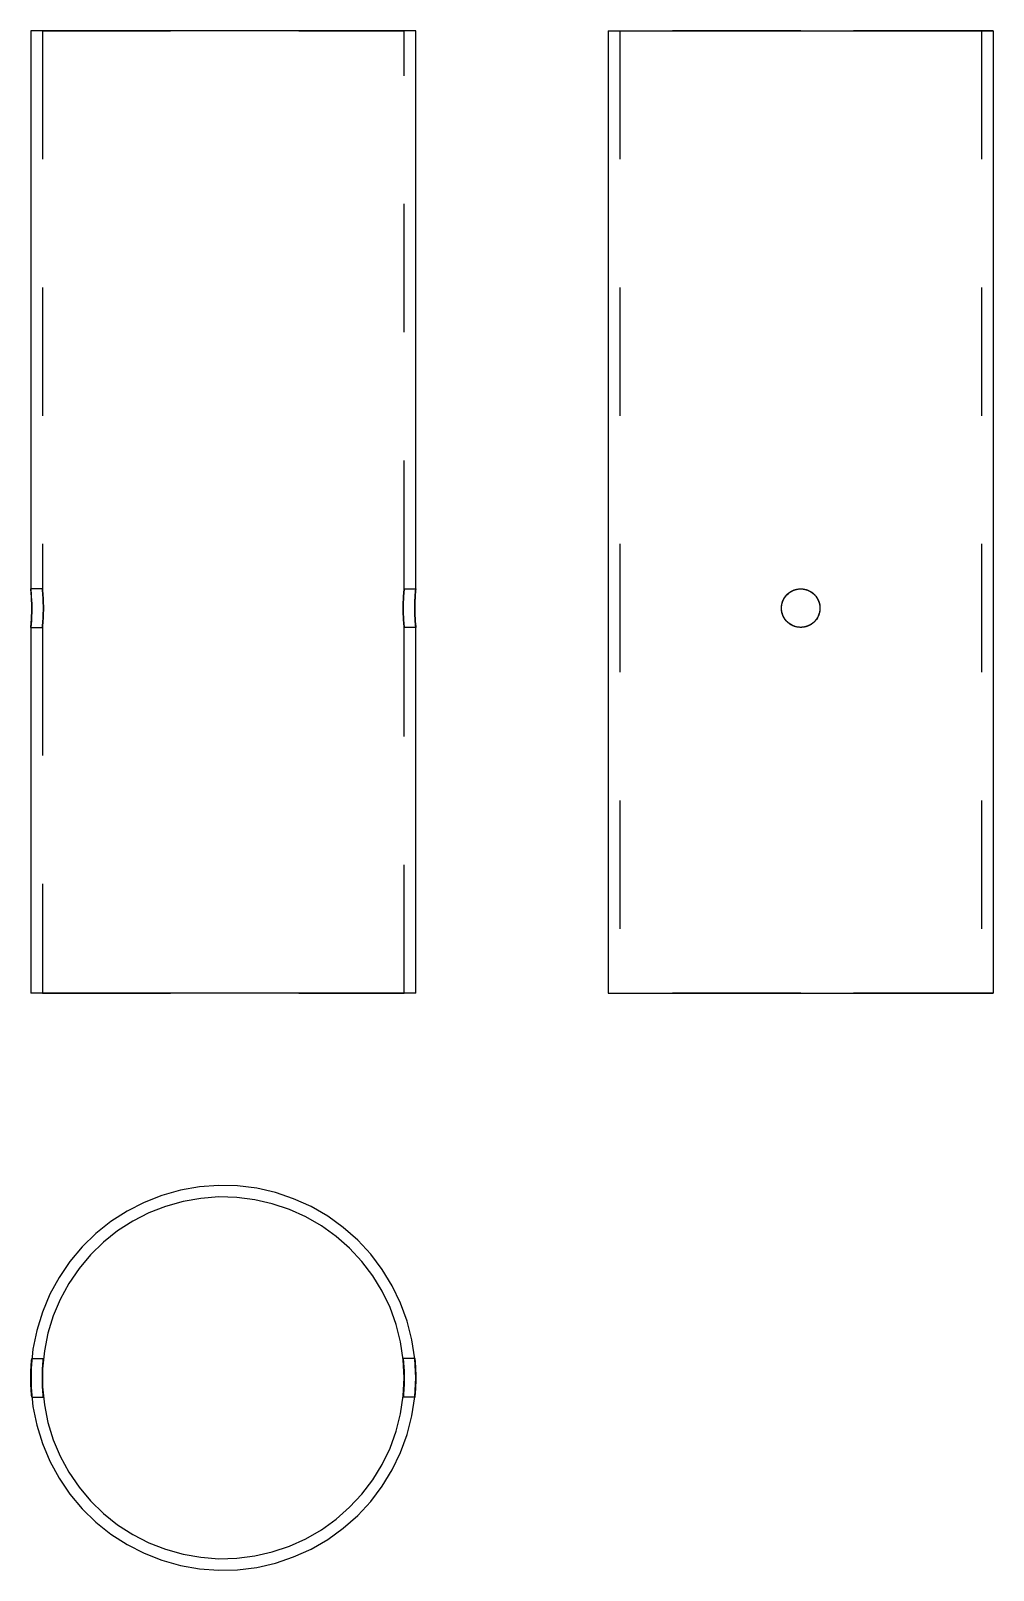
# Model space of a CAD drawing. Extents: x 0 to 0.75, y 0 to 1.2.
import ezdxf

# ---------------------------------------------------------------- set-up
doc = ezdxf.new("R2010")
doc.units = 0
doc.linetypes.add('HIDDEN', pattern=[0.037501, 0.025013, -0.012488])
for name, color, linetype in [('FRONT', 7, 'CONTINUOUS'), ('FRONT_HID', 7, 'HIDDEN'), ('LEFT', 7, 'CONTINUOUS'), ('LEFT_HID', 7, 'HIDDEN'), ('TOP', 7, 'CONTINUOUS'), ('TOP_HID', 7, 'HIDDEN')]:
    doc.layers.add(name, color=color, linetype=linetype)

msp = doc.modelspace()

# ---------------------------------------------------------------- linework, layer by layer
at = {"layer": 'FRONT'}
for p, q in [((0.3, 1.199907), (0, 1.199907)), ((0, 1.199907), (0, 0.764907)), ((0.3, 0.764907), (0.3, 1.199907)), ((0, 0.764907), (0.000665, 0.755)), ((0.000047, 0.764432), (0, 0.764907)), ((0.000092, 0.763957), (0.000047, 0.764432)), ((0.000136, 0.763482), (0.000092, 0.763957)), ((0.000178, 0.763007), (0.000136, 0.763482)), ((0.000219, 0.762532), (0.000178, 0.763007)), ((0.000258, 0.762057), (0.000219, 0.762532)), ((0.000296, 0.761581), (0.000258, 0.762057)), ((0.000332, 0.761105), (0.000296, 0.761581)), ((0.000367, 0.76063), (0.000332, 0.761105)), ((0.000401, 0.760154), (0.000367, 0.76063)), ((0.000432, 0.759678), (0.000401, 0.760154)), ((0.000463, 0.759202), (0.000432, 0.759678)), ((0.000492, 0.758726), (0.000463, 0.759202)), ((0.000519, 0.75825), (0.000492, 0.758726)), ((0.000545, 0.757773), (0.000519, 0.75825)), ((0.000569, 0.757297), (0.000545, 0.757773)), ((0.000592, 0.756821), (0.000569, 0.757297)), ((0.000613, 0.756344), (0.000592, 0.756821)), ((0.000633, 0.755867), (0.000613, 0.756344)), ((0.299372, 0.755989), (0.299355, 0.755564)), ((0.299367, 0.755867), (0.299387, 0.756344)), ((0.29939, 0.756415), (0.299372, 0.755989)), ((0.299387, 0.756344), (0.299408, 0.756821)), ((0.299409, 0.75684), (0.29939, 0.756415)), ((0.299408, 0.756821), (0.299431, 0.757297)), ((0.299429, 0.757265), (0.299409, 0.75684)), ((0.299451, 0.75769), (0.299429, 0.757265)), ((0.299431, 0.757297), (0.299455, 0.757773)), ((0.299474, 0.758116), (0.299451, 0.75769)), ((0.299455, 0.757773), (0.299481, 0.75825)), ((0.299498, 0.758541), (0.299474, 0.758116)), ((0.299481, 0.75825), (0.299508, 0.758726)), ((0.299523, 0.758966), (0.299498, 0.758541)), ((0.299508, 0.758726), (0.299537, 0.759202)), ((0.299549, 0.759391), (0.299523, 0.758966)), ((0.299537, 0.759202), (0.299568, 0.759678)), ((0.299577, 0.759815), (0.299549, 0.759391)), ((0.299568, 0.759678), (0.299599, 0.760154)), ((0.299605, 0.76024), (0.299577, 0.759815)), ((0.299599, 0.760154), (0.299633, 0.76063)), ((0.299635, 0.760665), (0.299605, 0.76024)), ((0.299633, 0.76063), (0.299668, 0.761105)), ((0.299666, 0.76109), (0.299635, 0.760665)), ((0.299699, 0.761514), (0.299666, 0.76109)), ((0.299668, 0.761105), (0.299704, 0.761581)), ((0.299732, 0.761939), (0.299699, 0.761514)), ((0.299704, 0.761581), (0.299742, 0.762057)), ((0.299767, 0.762363), (0.299732, 0.761939)), ((0.299742, 0.762057), (0.299781, 0.762532)), ((0.299803, 0.762787), (0.299767, 0.762363)), ((0.299781, 0.762532), (0.299822, 0.763007)), ((0.29984, 0.763211), (0.299803, 0.762787)), ((0.299822, 0.763007), (0.299864, 0.763482)), ((0.299878, 0.763635), (0.29984, 0.763211)), ((0.299864, 0.763482), (0.299908, 0.763957)), ((0.299918, 0.764059), (0.299878, 0.763635)), ((0.299908, 0.763957), (0.299953, 0.764432)), ((0.299958, 0.764483), (0.299918, 0.764059)), ((0.299953, 0.764432), (0.3, 0.764907)), ((0.3, 0.764907), (0.299958, 0.764483)), ((0.000613, 0.743469), (0.000633, 0.743946)), ((0.000651, 0.755391), (0.000633, 0.755867)), ((0.000633, 0.743946), (0.000651, 0.744423)), ((0.000668, 0.754914), (0.000651, 0.755391)), ((0.000651, 0.744423), (0.000668, 0.744899)), ((0.000683, 0.754437), (0.000668, 0.754914)), ((0.000668, 0.744899), (0.000683, 0.745376)), ((0.000697, 0.753961), (0.000683, 0.754437)), ((0.000683, 0.745376), (0.000697, 0.745853)), ((0.000709, 0.753484), (0.000697, 0.753961)), ((0.000697, 0.745853), (0.000709, 0.74633)), ((0.00072, 0.753007), (0.000709, 0.753484)), ((0.000709, 0.74633), (0.00072, 0.746807)), ((0.000729, 0.75253), (0.00072, 0.753007)), ((0.00072, 0.746807), (0.000729, 0.747283)), ((0.000736, 0.752053), (0.000729, 0.75253)), ((0.000729, 0.747283), (0.000736, 0.74776)), ((0.000743, 0.751576), (0.000736, 0.752053)), ((0.000736, 0.74776), (0.000743, 0.748237)), ((0.000747, 0.751099), (0.000743, 0.751576)), ((0.000743, 0.748237), (0.000747, 0.748714)), ((0.00075, 0.750622), (0.000747, 0.751099)), ((0.000747, 0.748714), (0.00075, 0.749191)), ((0.000752, 0.750145), (0.00075, 0.750622)), ((0.00075, 0.749191), (0.000752, 0.749668)), ((0.000752, 0.749668), (0.000752, 0.750145)), ((0.299248, 0.750145), (0.29925, 0.750622)), ((0.299249, 0.750456), (0.299248, 0.75003)), ((0.299248, 0.749668), (0.299248, 0.750145)), ((0.299248, 0.75003), (0.299248, 0.749604)), ((0.29925, 0.749191), (0.299248, 0.749668)), ((0.299248, 0.749604), (0.29925, 0.749179)), ((0.299251, 0.750882), (0.299249, 0.750456)), ((0.29925, 0.750622), (0.299253, 0.751099)), ((0.299253, 0.748714), (0.29925, 0.749191)), ((0.29925, 0.749179), (0.299253, 0.748753)), ((0.299255, 0.751307), (0.299251, 0.750882)), ((0.299253, 0.751099), (0.299257, 0.751576)), ((0.299253, 0.748753), (0.299256, 0.748327)), ((0.299257, 0.748237), (0.299253, 0.748714)), ((0.299259, 0.751733), (0.299255, 0.751307)), ((0.299256, 0.748327), (0.299262, 0.747901)), ((0.299257, 0.751576), (0.299264, 0.752053)), ((0.299264, 0.74776), (0.299257, 0.748237)), ((0.299265, 0.752159), (0.299259, 0.751733)), ((0.299262, 0.747901), (0.299268, 0.747476)), ((0.299264, 0.752053), (0.299271, 0.75253)), ((0.299271, 0.747283), (0.299264, 0.74776)), ((0.299272, 0.752585), (0.299265, 0.752159)), ((0.299268, 0.747476), (0.299275, 0.74705)), ((0.299271, 0.75253), (0.29928, 0.753007)), ((0.29928, 0.746807), (0.299271, 0.747283)), ((0.29928, 0.75301), (0.299272, 0.752585)), ((0.299275, 0.74705), (0.299284, 0.746624)), ((0.29928, 0.753007), (0.299291, 0.753484)), ((0.29929, 0.753436), (0.29928, 0.75301)), ((0.299291, 0.74633), (0.29928, 0.746807)), ((0.299284, 0.746624), (0.299294, 0.746199)), ((0.299301, 0.753862), (0.29929, 0.753436)), ((0.299291, 0.753484), (0.299303, 0.753961)), ((0.299303, 0.745853), (0.299291, 0.74633)), ((0.299294, 0.746199), (0.299305, 0.745773)), ((0.299312, 0.754287), (0.299301, 0.753862)), ((0.299303, 0.753961), (0.299317, 0.754437)), ((0.299317, 0.745376), (0.299303, 0.745853)), ((0.299305, 0.745773), (0.299318, 0.745348)), ((0.299325, 0.754713), (0.299312, 0.754287)), ((0.299317, 0.754437), (0.299332, 0.754914)), ((0.299332, 0.744899), (0.299317, 0.745376)), ((0.299318, 0.745348), (0.299331, 0.744922)), ((0.29934, 0.755138), (0.299325, 0.754713)), ((0.299331, 0.744922), (0.299346, 0.744496)), ((0.299332, 0.754914), (0.299349, 0.755391)), ((0.299349, 0.744423), (0.299332, 0.744899)), ((0.299355, 0.755564), (0.29934, 0.755138)), ((0.299346, 0.744496), (0.299362, 0.744071)), ((0.299349, 0.755391), (0.299367, 0.755867)), ((0.299367, 0.743946), (0.299349, 0.744423)), ((0.299362, 0.744071), (0.299379, 0.743646)), ((0.299387, 0.743469), (0.299367, 0.743946)), ((0.000432, 0.740132), (0, 0.734907)), ((0, 0.734907), (0.000047, 0.735381)), ((0, 0.734907), (0, 0.449907)), ((0.000047, 0.735381), (0.000092, 0.735856)), ((0.000092, 0.735856), (0.000136, 0.736331)), ((0.000136, 0.736331), (0.000178, 0.736806)), ((0.000178, 0.736806), (0.000219, 0.737282)), ((0.000219, 0.737282), (0.000258, 0.737757)), ((0.000258, 0.737757), (0.000296, 0.738232)), ((0.000296, 0.738232), (0.000332, 0.738708)), ((0.000332, 0.738708), (0.000367, 0.739184)), ((0.000367, 0.739184), (0.000401, 0.73966)), ((0.000401, 0.73966), (0.000432, 0.740135)), ((0.000432, 0.740135), (0.000463, 0.740612)), ((0.000463, 0.740612), (0.000492, 0.741088)), ((0.000492, 0.741088), (0.000519, 0.741564)), ((0.000519, 0.741564), (0.000545, 0.74204)), ((0.000545, 0.74204), (0.000569, 0.742516)), ((0.000569, 0.742516), (0.000592, 0.742993)), ((0.000592, 0.742993), (0.000613, 0.743469)), ((0.299379, 0.743646), (0.299398, 0.74322)), ((0.299408, 0.742993), (0.299387, 0.743469)), ((0.299398, 0.74322), (0.299417, 0.742795)), ((0.299431, 0.742516), (0.299408, 0.742993)), ((0.299417, 0.742795), (0.299438, 0.74237)), ((0.299455, 0.74204), (0.299431, 0.742516)), ((0.299438, 0.74237), (0.29946, 0.741944)), ((0.299481, 0.741564), (0.299455, 0.74204)), ((0.29946, 0.741944), (0.299484, 0.741519)), ((0.299508, 0.741088), (0.299481, 0.741564)), ((0.299484, 0.741519), (0.299508, 0.741094)), ((0.299508, 0.741094), (0.299534, 0.740669)), ((0.299537, 0.740612), (0.299508, 0.741088)), ((0.299534, 0.740669), (0.299561, 0.740244)), ((0.299568, 0.740135), (0.299537, 0.740612)), ((0.299561, 0.740244), (0.299589, 0.73982)), ((0.299599, 0.73966), (0.299568, 0.740135)), ((0.299589, 0.73982), (0.299618, 0.739395)), ((0.299633, 0.739184), (0.299599, 0.73966)), ((0.299618, 0.739395), (0.299648, 0.73897)), ((0.299668, 0.738708), (0.299633, 0.739184)), ((0.299648, 0.73897), (0.29968, 0.738546)), ((0.299704, 0.738232), (0.299668, 0.738708)), ((0.29968, 0.738546), (0.299713, 0.738121)), ((0.299742, 0.737757), (0.299704, 0.738232)), ((0.299781, 0.737282), (0.299742, 0.737757)), ((0.299822, 0.736806), (0.299781, 0.737282)), ((0.299864, 0.736331), (0.299822, 0.736806)), ((0.299908, 0.735856), (0.299864, 0.736331)), ((0.299953, 0.735381), (0.299908, 0.735856)), ((0.3, 0.734907), (0.299953, 0.735381)), ((0.3, 0.449907), (0.3, 0.734907)), ((0.3, 0.449907), (0, 0.449907))]:
    msp.add_line(p, q, dxfattribs=at)
at = {"layer": 'FRONT_HID', "linetype": 'HIDDEN'}
for p, q in [((0.291, 1.199907), (0.009, 1.199907)), ((0.009, 1.199907), (0.291, 1.199907)), ((0.009, 1.199907), (0.009, 0.764907)), ((0.291, 0.764907), (0.291, 1.199907)), ((0.009, 0.764907), (0, 0.764907)), ((0.009, 0.764907), (0.00905, 0.764432)), ((0.00905, 0.764432), (0.009, 0.764907)), ((0.00905, 0.764432), (0.009098, 0.763958)), ((0.009098, 0.763958), (0.00905, 0.764432)), ((0.009098, 0.763958), (0.009144, 0.763483)), ((0.009144, 0.763483), (0.009098, 0.763958)), ((0.009144, 0.763483), (0.009189, 0.763008)), ((0.009189, 0.763008), (0.009144, 0.763483)), ((0.009189, 0.763008), (0.009233, 0.762533)), ((0.009233, 0.762533), (0.009189, 0.763008)), ((0.009233, 0.762533), (0.009275, 0.762057)), ((0.009275, 0.762057), (0.009233, 0.762533)), ((0.009275, 0.762057), (0.009315, 0.761582)), ((0.009315, 0.761582), (0.009275, 0.762057)), ((0.009315, 0.761582), (0.009354, 0.761107)), ((0.009354, 0.761107), (0.009315, 0.761582)), ((0.009354, 0.761107), (0.009391, 0.760631)), ((0.009391, 0.760631), (0.009354, 0.761107)), ((0.009391, 0.760631), (0.009426, 0.760155)), ((0.009426, 0.760155), (0.009391, 0.760631)), ((0.009426, 0.760155), (0.00946, 0.759679)), ((0.00946, 0.759679), (0.009426, 0.760155)), ((0.00946, 0.759679), (0.009492, 0.759203)), ((0.009492, 0.759203), (0.00946, 0.759679)), ((0.009492, 0.759203), (0.009523, 0.758727)), ((0.009523, 0.758727), (0.009492, 0.759203)), ((0.009523, 0.758727), (0.009552, 0.758251)), ((0.009552, 0.758251), (0.009523, 0.758727)), ((0.009552, 0.758251), (0.00958, 0.757775)), ((0.00958, 0.757775), (0.009552, 0.758251)), ((0.00958, 0.757775), (0.009605, 0.757298)), ((0.009605, 0.757298), (0.00958, 0.757775)), ((0.009605, 0.757298), (0.00963, 0.756822)), ((0.00963, 0.756822), (0.009605, 0.757298)), ((0.00963, 0.756822), (0.009652, 0.756345)), ((0.009652, 0.756345), (0.00963, 0.756822)), ((0.009652, 0.756345), (0.009673, 0.755869)), ((0.009673, 0.755869), (0.009652, 0.756345)), ((0.290327, 0.755869), (0.290348, 0.756345)), ((0.290348, 0.756345), (0.290327, 0.755869)), ((0.290348, 0.756345), (0.29037, 0.756822)), ((0.29037, 0.756822), (0.290348, 0.756345)), ((0.29037, 0.756822), (0.290395, 0.757298)), ((0.290395, 0.757298), (0.29037, 0.756822)), ((0.290395, 0.757298), (0.29042, 0.757775)), ((0.29042, 0.757775), (0.290395, 0.757298)), ((0.29042, 0.757775), (0.290448, 0.758251)), ((0.290448, 0.758251), (0.29042, 0.757775)), ((0.290448, 0.758251), (0.290477, 0.758727)), ((0.290477, 0.758727), (0.290448, 0.758251)), ((0.290477, 0.758727), (0.290508, 0.759203)), ((0.290508, 0.759203), (0.290477, 0.758727)), ((0.290508, 0.759203), (0.29054, 0.759679)), ((0.29054, 0.759679), (0.290508, 0.759203)), ((0.29054, 0.759679), (0.290574, 0.760155)), ((0.290574, 0.760155), (0.29054, 0.759679)), ((0.290574, 0.760155), (0.290609, 0.760631)), ((0.290609, 0.760631), (0.290574, 0.760155)), ((0.290609, 0.760631), (0.290646, 0.761107)), ((0.290646, 0.761107), (0.290609, 0.760631)), ((0.290646, 0.761107), (0.290685, 0.761582)), ((0.290685, 0.761582), (0.290646, 0.761107)), ((0.290685, 0.761582), (0.290725, 0.762057)), ((0.290725, 0.762057), (0.290685, 0.761582)), ((0.290725, 0.762057), (0.290767, 0.762533)), ((0.290767, 0.762533), (0.290725, 0.762057)), ((0.290767, 0.762533), (0.290811, 0.763008)), ((0.290811, 0.763008), (0.290767, 0.762533)), ((0.290811, 0.763008), (0.290856, 0.763483)), ((0.290856, 0.763483), (0.290811, 0.763008)), ((0.290856, 0.763483), (0.290902, 0.763958)), ((0.290902, 0.763958), (0.290856, 0.763483)), ((0.290902, 0.763958), (0.29095, 0.764432)), ((0.29095, 0.764432), (0.290902, 0.763958)), ((0.29095, 0.764432), (0.291, 0.764907)), ((0.291, 0.764907), (0.29095, 0.764432)), ((0.291, 0.764907), (0.3, 0.764907)), ((0.000641, 0.744141), (0.000631, 0.743905)), ((0.000649, 0.744377), (0.000641, 0.744141)), ((0.000658, 0.744613), (0.000649, 0.744377)), ((0.000666, 0.744849), (0.000658, 0.744613)), ((0.000665, 0.755), (0.000673, 0.754764)), ((0.000674, 0.745085), (0.000666, 0.744849)), ((0.000673, 0.754764), (0.00068, 0.754528)), ((0.000681, 0.745321), (0.000674, 0.745085)), ((0.00068, 0.754528), (0.000687, 0.754292)), ((0.000689, 0.745557), (0.000681, 0.745321)), ((0.000687, 0.754292), (0.000694, 0.754056)), ((0.000695, 0.745793), (0.000689, 0.745557)), ((0.000694, 0.754056), (0.000701, 0.75382)), ((0.000702, 0.746029), (0.000695, 0.745793)), ((0.000701, 0.75382), (0.000707, 0.753584)), ((0.000707, 0.746265), (0.000702, 0.746029)), ((0.000707, 0.753584), (0.000712, 0.753348)), ((0.000713, 0.746501), (0.000707, 0.746265)), ((0.000712, 0.753348), (0.000717, 0.753112)), ((0.000718, 0.746737), (0.000713, 0.746501)), ((0.000717, 0.753112), (0.000722, 0.752876)), ((0.000723, 0.746973), (0.000718, 0.746737)), ((0.000722, 0.752876), (0.000727, 0.75264)), ((0.000728, 0.747209), (0.000723, 0.746973)), ((0.000727, 0.75264), (0.000731, 0.752404)), ((0.000732, 0.747445), (0.000728, 0.747209)), ((0.000731, 0.752404), (0.000735, 0.752168)), ((0.000735, 0.747681), (0.000732, 0.747445)), ((0.000735, 0.752168), (0.000738, 0.751932)), ((0.000739, 0.747917), (0.000735, 0.747681)), ((0.000738, 0.751932), (0.000741, 0.751695)), ((0.000742, 0.748154), (0.000739, 0.747917)), ((0.000741, 0.751695), (0.000744, 0.751459)), ((0.000744, 0.74839), (0.000742, 0.748154)), ((0.000744, 0.751459), (0.000746, 0.751223)), ((0.000746, 0.748626), (0.000744, 0.74839)), ((0.000746, 0.751223), (0.000748, 0.750987)), ((0.000748, 0.748862), (0.000746, 0.748626)), ((0.000748, 0.750987), (0.00075, 0.750751)), ((0.00075, 0.749098), (0.000748, 0.748862)), ((0.00075, 0.750751), (0.000751, 0.750515)), ((0.000751, 0.749334), (0.00075, 0.749098)), ((0.000751, 0.750515), (0.000751, 0.750279)), ((0.000751, 0.750279), (0.000752, 0.750043)), ((0.000752, 0.74957), (0.000751, 0.749334)), ((0.000752, 0.750043), (0.000752, 0.749806)), ((0.000752, 0.749806), (0.000752, 0.74957)), ((0.009673, 0.743945), (0.009652, 0.743468)), ((0.009652, 0.743468), (0.009673, 0.743945)), ((0.009673, 0.755869), (0.009693, 0.755392)), ((0.009693, 0.755392), (0.009673, 0.755869)), ((0.009693, 0.744422), (0.009673, 0.743945)), ((0.009673, 0.743945), (0.009693, 0.744422)), ((0.009693, 0.755392), (0.009711, 0.754915)), ((0.009711, 0.754915), (0.009693, 0.755392)), ((0.009711, 0.744898), (0.009693, 0.744422)), ((0.009693, 0.744422), (0.009711, 0.744898)), ((0.009711, 0.754915), (0.009727, 0.754438)), ((0.009727, 0.754438), (0.009711, 0.754915)), ((0.009727, 0.745375), (0.009711, 0.744898)), ((0.009711, 0.744898), (0.009727, 0.745375)), ((0.009727, 0.754438), (0.009742, 0.753961)), ((0.009742, 0.753961), (0.009727, 0.754438)), ((0.009742, 0.745852), (0.009727, 0.745375)), ((0.009727, 0.745375), (0.009742, 0.745852)), ((0.009742, 0.753961), (0.009754, 0.753485)), ((0.009754, 0.753485), (0.009742, 0.753961)), ((0.009754, 0.746329), (0.009742, 0.745852)), ((0.009742, 0.745852), (0.009754, 0.746329)), ((0.009754, 0.753485), (0.009766, 0.753008)), ((0.009766, 0.753008), (0.009754, 0.753485)), ((0.009766, 0.746806), (0.009754, 0.746329)), ((0.009754, 0.746329), (0.009766, 0.746806)), ((0.009766, 0.753008), (0.009776, 0.752531)), ((0.009776, 0.752531), (0.009766, 0.753008)), ((0.009776, 0.747283), (0.009766, 0.746806)), ((0.009766, 0.746806), (0.009776, 0.747283)), ((0.009776, 0.752531), (0.009784, 0.752054)), ((0.009784, 0.752054), (0.009776, 0.752531)), ((0.009784, 0.74776), (0.009776, 0.747283)), ((0.009776, 0.747283), (0.009784, 0.74776)), ((0.009784, 0.752054), (0.00979, 0.751577)), ((0.00979, 0.751577), (0.009784, 0.752054)), ((0.00979, 0.748237), (0.009784, 0.74776)), ((0.009784, 0.74776), (0.00979, 0.748237)), ((0.00979, 0.751577), (0.009795, 0.751099)), ((0.009795, 0.751099), (0.00979, 0.751577)), ((0.009795, 0.748714), (0.00979, 0.748237)), ((0.00979, 0.748237), (0.009795, 0.748714)), ((0.009795, 0.751099), (0.009798, 0.750622)), ((0.009798, 0.750622), (0.009795, 0.751099)), ((0.009798, 0.749191), (0.009795, 0.748714)), ((0.009795, 0.748714), (0.009798, 0.749191)), ((0.009798, 0.750622), (0.0098, 0.750145)), ((0.0098, 0.750145), (0.009798, 0.750622)), ((0.0098, 0.749668), (0.009798, 0.749191)), ((0.009798, 0.749191), (0.0098, 0.749668)), ((0.0098, 0.750145), (0.0098, 0.749668)), ((0.0098, 0.749668), (0.0098, 0.750145)), ((0.2902, 0.750145), (0.290202, 0.750622)), ((0.290202, 0.750622), (0.2902, 0.750145)), ((0.2902, 0.749668), (0.2902, 0.750145)), ((0.2902, 0.750145), (0.2902, 0.749668)), ((0.290202, 0.749191), (0.2902, 0.749668)), ((0.2902, 0.749668), (0.290202, 0.749191)), ((0.290202, 0.750622), (0.290205, 0.751099)), ((0.290205, 0.751099), (0.290202, 0.750622)), ((0.290205, 0.748714), (0.290202, 0.749191)), ((0.290202, 0.749191), (0.290205, 0.748714)), ((0.290205, 0.751099), (0.29021, 0.751577)), ((0.29021, 0.751577), (0.290205, 0.751099)), ((0.29021, 0.748237), (0.290205, 0.748714)), ((0.290205, 0.748714), (0.29021, 0.748237)), ((0.29021, 0.751577), (0.290216, 0.752054)), ((0.290216, 0.752054), (0.29021, 0.751577)), ((0.290216, 0.74776), (0.29021, 0.748237)), ((0.29021, 0.748237), (0.290216, 0.74776)), ((0.290216, 0.752054), (0.290224, 0.752531)), ((0.290224, 0.752531), (0.290216, 0.752054)), ((0.290224, 0.747283), (0.290216, 0.74776)), ((0.290216, 0.74776), (0.290224, 0.747283)), ((0.290224, 0.752531), (0.290234, 0.753008)), ((0.290234, 0.753008), (0.290224, 0.752531)), ((0.290234, 0.746806), (0.290224, 0.747283)), ((0.290224, 0.747283), (0.290234, 0.746806)), ((0.290234, 0.753008), (0.290246, 0.753485)), ((0.290246, 0.753485), (0.290234, 0.753008)), ((0.290246, 0.746329), (0.290234, 0.746806)), ((0.290234, 0.746806), (0.290246, 0.746329)), ((0.290246, 0.753485), (0.290258, 0.753961)), ((0.290258, 0.753961), (0.290246, 0.753485)), ((0.290258, 0.745852), (0.290246, 0.746329)), ((0.290246, 0.746329), (0.290258, 0.745852)), ((0.290258, 0.753961), (0.290273, 0.754438)), ((0.290273, 0.754438), (0.290258, 0.753961)), ((0.290273, 0.745375), (0.290258, 0.745852)), ((0.290258, 0.745852), (0.290273, 0.745375)), ((0.290273, 0.754438), (0.290289, 0.754915)), ((0.290289, 0.754915), (0.290273, 0.754438)), ((0.290289, 0.744898), (0.290273, 0.745375)), ((0.290273, 0.745375), (0.290289, 0.744898)), ((0.290289, 0.754915), (0.290307, 0.755392)), ((0.290307, 0.755392), (0.290289, 0.754915)), ((0.290307, 0.744422), (0.290289, 0.744898)), ((0.290289, 0.744898), (0.290307, 0.744422)), ((0.290307, 0.755392), (0.290327, 0.755869)), ((0.290327, 0.755869), (0.290307, 0.755392)), ((0.290327, 0.743945), (0.290307, 0.744422)), ((0.290307, 0.744422), (0.290327, 0.743945)), ((0.290348, 0.743468), (0.290327, 0.743945)), ((0.290327, 0.743945), (0.290348, 0.743468)), ((0, 0.734907), (0.009, 0.734907)), ((0.000447, 0.740368), (0.000432, 0.740132)), ((0.000462, 0.740603), (0.000447, 0.740368)), ((0.000477, 0.740839), (0.000462, 0.740603)), ((0.000491, 0.741075), (0.000477, 0.740839)), ((0.000505, 0.741311), (0.000491, 0.741075)), ((0.000518, 0.741546), (0.000505, 0.741311)), ((0.000531, 0.741782), (0.000518, 0.741546)), ((0.000544, 0.742018), (0.000531, 0.741782)), ((0.000556, 0.742254), (0.000544, 0.742018)), ((0.000568, 0.742489), (0.000556, 0.742254)), ((0.000579, 0.742725), (0.000568, 0.742489)), ((0.00059, 0.742961), (0.000579, 0.742725)), ((0.000601, 0.743197), (0.00059, 0.742961)), ((0.000612, 0.743433), (0.000601, 0.743197)), ((0.000622, 0.743669), (0.000612, 0.743433)), ((0.000631, 0.743905), (0.000622, 0.743669)), ((0.00905, 0.735381), (0.009, 0.734907)), ((0.009, 0.734907), (0.00905, 0.735381)), ((0.009, 0.734907), (0.009, 0.449907)), ((0.009098, 0.735856), (0.00905, 0.735381)), ((0.00905, 0.735381), (0.009098, 0.735856)), ((0.009144, 0.736331), (0.009098, 0.735856)), ((0.009098, 0.735856), (0.009144, 0.736331)), ((0.009189, 0.736806), (0.009144, 0.736331)), ((0.009144, 0.736331), (0.009189, 0.736806)), ((0.009233, 0.737281), (0.009189, 0.736806)), ((0.009189, 0.736806), (0.009233, 0.737281)), ((0.009275, 0.737756), (0.009233, 0.737281)), ((0.009233, 0.737281), (0.009275, 0.737756)), ((0.009315, 0.738231), (0.009275, 0.737756)), ((0.009275, 0.737756), (0.009315, 0.738231)), ((0.009354, 0.738707), (0.009315, 0.738231)), ((0.009315, 0.738231), (0.009354, 0.738707)), ((0.009391, 0.739183), (0.009354, 0.738707)), ((0.009354, 0.738707), (0.009391, 0.739183)), ((0.009426, 0.739658), (0.009391, 0.739183)), ((0.009391, 0.739183), (0.009426, 0.739658)), ((0.00946, 0.740134), (0.009426, 0.739658)), ((0.009426, 0.739658), (0.00946, 0.740134)), ((0.009492, 0.74061), (0.00946, 0.740134)), ((0.00946, 0.740134), (0.009492, 0.74061)), ((0.009523, 0.741086), (0.009492, 0.74061)), ((0.009492, 0.74061), (0.009523, 0.741086)), ((0.009552, 0.741563), (0.009523, 0.741086)), ((0.009523, 0.741086), (0.009552, 0.741563)), ((0.00958, 0.742039), (0.009552, 0.741563)), ((0.009552, 0.741563), (0.00958, 0.742039)), ((0.009605, 0.742515), (0.00958, 0.742039)), ((0.00958, 0.742039), (0.009605, 0.742515)), ((0.00963, 0.742992), (0.009605, 0.742515)), ((0.009605, 0.742515), (0.00963, 0.742992)), ((0.009652, 0.743468), (0.00963, 0.742992)), ((0.00963, 0.742992), (0.009652, 0.743468)), ((0.29037, 0.742992), (0.290348, 0.743468)), ((0.290348, 0.743468), (0.29037, 0.742992)), ((0.290395, 0.742515), (0.29037, 0.742992)), ((0.29037, 0.742992), (0.290395, 0.742515)), ((0.29042, 0.742039), (0.290395, 0.742515)), ((0.290395, 0.742515), (0.29042, 0.742039)), ((0.290448, 0.741563), (0.29042, 0.742039)), ((0.29042, 0.742039), (0.290448, 0.741563)), ((0.290477, 0.741086), (0.290448, 0.741563)), ((0.290448, 0.741563), (0.290477, 0.741086)), ((0.290508, 0.74061), (0.290477, 0.741086)), ((0.290477, 0.741086), (0.290508, 0.74061)), ((0.29054, 0.740134), (0.290508, 0.74061)), ((0.290508, 0.74061), (0.29054, 0.740134)), ((0.290574, 0.739658), (0.29054, 0.740134)), ((0.29054, 0.740134), (0.290574, 0.739658)), ((0.290609, 0.739183), (0.290574, 0.739658)), ((0.290574, 0.739658), (0.290609, 0.739183)), ((0.290646, 0.738707), (0.290609, 0.739183)), ((0.290609, 0.739183), (0.290646, 0.738707)), ((0.290685, 0.738231), (0.290646, 0.738707)), ((0.290646, 0.738707), (0.290685, 0.738231)), ((0.290725, 0.737756), (0.290685, 0.738231)), ((0.290685, 0.738231), (0.290725, 0.737756)), ((0.290767, 0.737281), (0.290725, 0.737756)), ((0.290725, 0.737756), (0.290767, 0.737281)), ((0.290811, 0.736806), (0.290767, 0.737281)), ((0.290767, 0.737281), (0.290811, 0.736806)), ((0.290856, 0.736331), (0.290811, 0.736806)), ((0.290811, 0.736806), (0.290856, 0.736331)), ((0.290902, 0.735856), (0.290856, 0.736331)), ((0.290856, 0.736331), (0.290902, 0.735856)), ((0.29095, 0.735381), (0.290902, 0.735856)), ((0.290902, 0.735856), (0.29095, 0.735381)), ((0.291, 0.734907), (0.29095, 0.735381)), ((0.29095, 0.735381), (0.291, 0.734907)), ((0.291, 0.449907), (0.291, 0.734907)), ((0.3, 0.734907), (0.291, 0.734907)), ((0.299713, 0.738121), (0.3, 0.734907)), ((0.291, 0.449907), (0.009, 0.449907)), ((0.009, 0.449907), (0.291, 0.449907))]:
    msp.add_line(p, q, dxfattribs=at)
at = {"layer": 'LEFT'}
for p, q in [((0.45, 1.199907), (0.75, 1.199907)), ((0.45, 1.199907), (0.45, 0.449907)), ((0.75, 1.199907), (0.75, 0.449907)), ((0.586037, 0.755387), (0.586652, 0.75675)), ((0.586163, 0.755698), (0.586304, 0.756025)), ((0.586304, 0.756025), (0.586454, 0.756348)), ((0.586454, 0.756348), (0.58661, 0.756668)), ((0.58661, 0.756668), (0.586775, 0.756985)), ((0.586652, 0.75675), (0.5874, 0.758045)), ((0.586775, 0.756985), (0.586947, 0.757297)), ((0.586947, 0.757297), (0.587126, 0.757605)), ((0.587126, 0.757605), (0.587313, 0.757909)), ((0.587313, 0.757909), (0.587506, 0.758208)), ((0.5874, 0.758045), (0.588273, 0.759259)), ((0.587506, 0.758208), (0.587707, 0.758502)), ((0.587707, 0.758502), (0.587915, 0.758792)), ((0.587915, 0.758792), (0.588129, 0.759077)), ((0.588129, 0.759077), (0.588351, 0.759356)), ((0.588273, 0.759259), (0.589262, 0.76038)), ((0.588351, 0.759356), (0.588578, 0.75963)), ((0.588578, 0.75963), (0.588813, 0.759899)), ((0.588813, 0.759899), (0.589053, 0.760162)), ((0.589053, 0.760162), (0.5893, 0.760419)), ((0.589262, 0.76038), (0.590358, 0.761397)), ((0.5893, 0.760419), (0.589553, 0.76067)), ((0.58941, 0.76053), (0.59053, 0.761539)), ((0.589553, 0.76067), (0.589811, 0.760916)), ((0.589811, 0.760916), (0.590076, 0.761154)), ((0.590076, 0.761154), (0.590346, 0.761387)), ((0.590346, 0.761387), (0.590621, 0.761613)), ((0.590358, 0.761397), (0.59155, 0.7623)), ((0.590621, 0.761613), (0.590902, 0.761833)), ((0.590902, 0.761833), (0.591188, 0.762046)), ((0.591188, 0.762046), (0.591479, 0.762252)), ((0.591479, 0.762252), (0.591775, 0.762451)), ((0.59155, 0.7623), (0.592826, 0.76308)), ((0.591775, 0.762451), (0.592075, 0.762642)), ((0.592075, 0.762642), (0.59238, 0.762827)), ((0.59238, 0.762827), (0.592689, 0.763005)), ((0.592689, 0.763005), (0.593002, 0.763175)), ((0.592826, 0.76308), (0.594173, 0.763729)), ((0.593002, 0.763175), (0.59332, 0.763337)), ((0.59332, 0.763337), (0.593641, 0.763492)), ((0.593641, 0.763492), (0.593965, 0.763639)), ((0.593965, 0.763639), (0.594293, 0.763779)), ((0.594173, 0.763729), (0.595579, 0.76424)), ((0.594293, 0.763779), (0.594624, 0.76391)), ((0.594588, 0.763896), (0.597122, 0.764628)), ((0.594624, 0.76391), (0.594959, 0.764034)), ((0.594959, 0.764034), (0.595296, 0.76415)), ((0.595296, 0.76415), (0.595635, 0.764258)), ((0.595579, 0.76424), (0.597028, 0.764609)), ((0.595635, 0.764258), (0.595978, 0.764357)), ((0.595978, 0.764357), (0.596322, 0.764449)), ((0.596322, 0.764449), (0.596669, 0.764532)), ((0.596669, 0.764532), (0.597017, 0.764607)), ((0.597017, 0.764607), (0.597367, 0.764674)), ((0.597028, 0.764609), (0.598506, 0.764832)), ((0.597367, 0.764674), (0.597719, 0.764732)), ((0.597719, 0.764732), (0.598072, 0.764782)), ((0.598072, 0.764782), (0.598426, 0.764824)), ((0.598506, 0.764832), (0.6, 0.764907)), ((0.59999, 0.764907), (0.6, 0.764907)), ((0.6, 0.764907), (0.601494, 0.764832)), ((0.601494, 0.764832), (0.602972, 0.764609)), ((0.602972, 0.764609), (0.604421, 0.76424)), ((0.604421, 0.76424), (0.605827, 0.763729)), ((0.605827, 0.763729), (0.607174, 0.76308)), ((0.607174, 0.76308), (0.60845, 0.7623)), ((0.60845, 0.7623), (0.609642, 0.761397)), ((0.609642, 0.761397), (0.610738, 0.76038)), ((0.610448, 0.76067), (0.610564, 0.760556)), ((0.610564, 0.760556), (0.610679, 0.760441)), ((0.610679, 0.760441), (0.610792, 0.760324)), ((0.610738, 0.76038), (0.611727, 0.759259)), ((0.610792, 0.760324), (0.610905, 0.760207)), ((0.610905, 0.760207), (0.611016, 0.760088)), ((0.611016, 0.760088), (0.611125, 0.759968)), ((0.611125, 0.759968), (0.611234, 0.759846)), ((0.611234, 0.759846), (0.611341, 0.759724)), ((0.611341, 0.759724), (0.611447, 0.759601)), ((0.611447, 0.759601), (0.611551, 0.759476)), ((0.611551, 0.759476), (0.611654, 0.75935)), ((0.611654, 0.75935), (0.611756, 0.759223)), ((0.611727, 0.759259), (0.6126, 0.758045)), ((0.611756, 0.759223), (0.611856, 0.759095)), ((0.611856, 0.759095), (0.611955, 0.758966)), ((0.611955, 0.758966), (0.612053, 0.758836)), ((0.612053, 0.758836), (0.612149, 0.758704)), ((0.612149, 0.758704), (0.612244, 0.758572)), ((0.612244, 0.758572), (0.612337, 0.758439)), ((0.612337, 0.758439), (0.612429, 0.758305)), ((0.612429, 0.758305), (0.612519, 0.758169)), ((0.612519, 0.758169), (0.612608, 0.758033)), ((0.6126, 0.758045), (0.613348, 0.75675)), ((0.612608, 0.758033), (0.612695, 0.757896)), ((0.612695, 0.757896), (0.612781, 0.757758)), ((0.612781, 0.757758), (0.612866, 0.757619)), ((0.612866, 0.757619), (0.612949, 0.757479)), ((0.612949, 0.757479), (0.61303, 0.757338)), ((0.61303, 0.757338), (0.61311, 0.757196)), ((0.61311, 0.757196), (0.613188, 0.757054)), ((0.613188, 0.757054), (0.613265, 0.75691)), ((0.613265, 0.75691), (0.61334, 0.756766)), ((0.61334, 0.756766), (0.613413, 0.756621)), ((0.613348, 0.75675), (0.613963, 0.755387)), ((0.613413, 0.756621), (0.613486, 0.756475)), ((0.613486, 0.756475), (0.613556, 0.756328)), ((0.613556, 0.756328), (0.613625, 0.756181)), ((0.613625, 0.756181), (0.613692, 0.756033)), ((0.613692, 0.756033), (0.613758, 0.755884)), ((0.585, 0.749793), (0.585002, 0.750149)), ((0.585007, 0.749436), (0.585, 0.749793)), ((0.585002, 0.750149), (0.585012, 0.750505)), ((0.585005, 0.749533), (0.585042, 0.751028)), ((0.585116, 0.748042), (0.585005, 0.749533)), ((0.585012, 0.750505), (0.58503, 0.750861)), ((0.58503, 0.750861), (0.585057, 0.751217)), ((0.585042, 0.751028), (0.585228, 0.752511)), ((0.585057, 0.751217), (0.585093, 0.751571)), ((0.585093, 0.751571), (0.585136, 0.751925)), ((0.585376, 0.746569), (0.585116, 0.748042)), ((0.585136, 0.751925), (0.585189, 0.752278)), ((0.585189, 0.752278), (0.585249, 0.752629)), ((0.585228, 0.752511), (0.585561, 0.753969)), ((0.585249, 0.752629), (0.585318, 0.752979)), ((0.585318, 0.752979), (0.585395, 0.753327)), ((0.585781, 0.745129), (0.585376, 0.746569)), ((0.585395, 0.753327), (0.58548, 0.753673)), ((0.58548, 0.753673), (0.585574, 0.754017)), ((0.585561, 0.753969), (0.586037, 0.755387)), ((0.585574, 0.754017), (0.585676, 0.754358)), ((0.585676, 0.754358), (0.585786, 0.754697)), ((0.586327, 0.743737), (0.585781, 0.745129)), ((0.585786, 0.754697), (0.585903, 0.755034)), ((0.585903, 0.755034), (0.586029, 0.755367)), ((0.586029, 0.755367), (0.586163, 0.755698)), ((0.614219, 0.745129), (0.613673, 0.743737)), ((0.613758, 0.755884), (0.613822, 0.755734)), ((0.613822, 0.755734), (0.613884, 0.755584)), ((0.613884, 0.755584), (0.613945, 0.755433)), ((0.613945, 0.755433), (0.614004, 0.755282)), ((0.613963, 0.755387), (0.614439, 0.753969)), ((0.614004, 0.755282), (0.614061, 0.75513)), ((0.614061, 0.75513), (0.614117, 0.754977)), ((0.614117, 0.754977), (0.614171, 0.754823)), ((0.614171, 0.754823), (0.614224, 0.754669)), ((0.614624, 0.746569), (0.614219, 0.745129)), ((0.614224, 0.754669), (0.614275, 0.754515)), ((0.614275, 0.754515), (0.614324, 0.75436)), ((0.614324, 0.75436), (0.614371, 0.754204)), ((0.614371, 0.754204), (0.614417, 0.754048)), ((0.614417, 0.754048), (0.614461, 0.753892)), ((0.614439, 0.753969), (0.614772, 0.752511)), ((0.614461, 0.753892), (0.614503, 0.753735)), ((0.614503, 0.753735), (0.614544, 0.753577)), ((0.614544, 0.753577), (0.614583, 0.753419)), ((0.614583, 0.753419), (0.61462, 0.753261)), ((0.61462, 0.753261), (0.614656, 0.753102)), ((0.614884, 0.748042), (0.614624, 0.746569)), ((0.614656, 0.753102), (0.61469, 0.752943)), ((0.61469, 0.752943), (0.614722, 0.752783)), ((0.614722, 0.752783), (0.614752, 0.752624)), ((0.614752, 0.752624), (0.61478, 0.752463)), ((0.614772, 0.752511), (0.614958, 0.751028)), ((0.61478, 0.752463), (0.614807, 0.752303)), ((0.614807, 0.752303), (0.614832, 0.752142)), ((0.614832, 0.752142), (0.614856, 0.751981)), ((0.614856, 0.751981), (0.614877, 0.75182)), ((0.614877, 0.75182), (0.614897, 0.751659)), ((0.614995, 0.749533), (0.614884, 0.748042)), ((0.614958, 0.751028), (0.614995, 0.749533)), ((0.58701, 0.742407), (0.586327, 0.743737)), ((0.587821, 0.741151), (0.58701, 0.742407)), ((0.588753, 0.739981), (0.587821, 0.741151)), ((0.589797, 0.738911), (0.588753, 0.739981)), ((0.590943, 0.73795), (0.589797, 0.738911)), ((0.592178, 0.737107), (0.590943, 0.73795)), ((0.593492, 0.736392), (0.592178, 0.737107)), ((0.59487, 0.735811), (0.593492, 0.736392)), ((0.596299, 0.735371), (0.59487, 0.735811)), ((0.597764, 0.735074), (0.596299, 0.735371)), ((0.6, 0.734907), (0.596633, 0.73529)), ((0.599703, 0.73491), (0.597137, 0.735183)), ((0.599252, 0.734925), (0.597764, 0.735074)), ((0.600748, 0.734925), (0.599252, 0.734925)), ((0.602653, 0.735143), (0.600165, 0.734908)), ((0.602236, 0.735074), (0.600748, 0.734925)), ((0.603701, 0.735371), (0.602236, 0.735074)), ((0.602844, 0.735179), (0.602655, 0.735144)), ((0.60513, 0.735811), (0.603701, 0.735371)), ((0.606508, 0.736392), (0.60513, 0.735811)), ((0.607822, 0.737107), (0.606508, 0.736392)), ((0.608071, 0.737263), (0.606994, 0.736637)), ((0.609057, 0.73795), (0.607822, 0.737107)), ((0.608614, 0.737627), (0.608613, 0.737626)), ((0.608782, 0.737746), (0.608781, 0.737746)), ((0.608948, 0.737868), (0.608948, 0.737868)), ((0.610203, 0.738911), (0.609057, 0.73795)), ((0.610218, 0.738925), (0.609071, 0.73796)), ((0.611247, 0.739981), (0.610203, 0.738911)), ((0.612179, 0.741151), (0.611247, 0.739981)), ((0.61299, 0.742407), (0.612179, 0.741151)), ((0.613673, 0.743737), (0.61299, 0.742407)), ((0.45, 0.449907), (0.75, 0.449907))]:
    msp.add_line(p, q, dxfattribs=at)
at = {"layer": 'LEFT_HID', "linetype": 'HIDDEN'}
for p, q in [((0.6, 1.199907), (0.45, 1.199907)), ((0.6, 1.199907), (0.459, 1.199907)), ((0.459, 1.199907), (0.741, 1.199907)), ((0.459, 1.199907), (0.459, 0.449907)), ((0.75, 1.199907), (0.6, 1.199907)), ((0.741, 1.199907), (0.6, 1.199907)), ((0.741, 1.199907), (0.741, 0.449907)), ((0.586075, 0.755484), (0.586272, 0.755952)), ((0.586186, 0.755753), (0.586475, 0.756393)), ((0.586272, 0.755952), (0.586484, 0.756413)), ((0.586475, 0.756393), (0.586793, 0.757019)), ((0.586484, 0.756413), (0.586712, 0.756866)), ((0.586712, 0.756866), (0.586955, 0.757312)), ((0.586793, 0.757019), (0.587141, 0.757629)), ((0.586955, 0.757312), (0.587213, 0.757749)), ((0.587141, 0.757629), (0.587516, 0.758223)), ((0.587213, 0.757749), (0.587486, 0.758177)), ((0.587486, 0.758177), (0.587773, 0.758595)), ((0.587516, 0.758223), (0.587919, 0.758798)), ((0.587773, 0.758595), (0.588074, 0.759004)), ((0.587919, 0.758798), (0.588348, 0.759353)), ((0.588074, 0.759004), (0.588388, 0.759402)), ((0.588348, 0.759353), (0.588803, 0.759888)), ((0.588388, 0.759402), (0.588716, 0.759789)), ((0.588716, 0.759789), (0.589057, 0.760165)), ((0.588803, 0.759888), (0.589283, 0.760401)), ((0.589057, 0.760165), (0.58941, 0.76053)), ((0.589283, 0.760401), (0.589785, 0.760891)), ((0.589785, 0.760891), (0.590311, 0.761357)), ((0.590311, 0.761357), (0.590857, 0.761798)), ((0.59053, 0.761539), (0.594588, 0.763896)), ((0.590857, 0.761798), (0.591424, 0.762213)), ((0.591424, 0.762213), (0.592009, 0.762601)), ((0.592009, 0.762601), (0.592612, 0.762961)), ((0.592612, 0.762961), (0.593231, 0.763293)), ((0.593231, 0.763293), (0.593865, 0.763595)), ((0.593865, 0.763595), (0.594512, 0.763867)), ((0.594512, 0.763867), (0.595172, 0.764108)), ((0.595172, 0.764108), (0.595842, 0.764319)), ((0.595842, 0.764319), (0.596521, 0.764498)), ((0.596521, 0.764498), (0.597207, 0.764644)), ((0.597122, 0.764628), (0.6, 0.764907)), ((0.597207, 0.764644), (0.5979, 0.764759)), ((0.5979, 0.764759), (0.598598, 0.764841)), ((0.598426, 0.764824), (0.59999, 0.764907)), ((0.598598, 0.764841), (0.599298, 0.76489)), ((0.599298, 0.76489), (0.6, 0.764907)), ((0.6, 0.764907), (0.600183, 0.764906)), ((0.6, 0.764907), (0.600569, 0.764896)), ((0.6, 0.764907), (0.600613, 0.764894)), ((0.600183, 0.764906), (0.600367, 0.764902)), ((0.600367, 0.764902), (0.60055, 0.764897)), ((0.60055, 0.764897), (0.600734, 0.764889)), ((0.600569, 0.764896), (0.601138, 0.764864)), ((0.600613, 0.764894), (0.601224, 0.764857)), ((0.600734, 0.764889), (0.600917, 0.764879)), ((0.600917, 0.764879), (0.6011, 0.764866)), ((0.6011, 0.764866), (0.601283, 0.764852)), ((0.601138, 0.764864), (0.601705, 0.76481)), ((0.601224, 0.764857), (0.601834, 0.764794)), ((0.601283, 0.764852), (0.601465, 0.764835)), ((0.601465, 0.764835), (0.601648, 0.764816)), ((0.601648, 0.764816), (0.60183, 0.764795)), ((0.601705, 0.76481), (0.60227, 0.764734)), ((0.60183, 0.764795), (0.602012, 0.764771)), ((0.601834, 0.764794), (0.60244, 0.764707)), ((0.602012, 0.764771), (0.602194, 0.764745)), ((0.602194, 0.764745), (0.602375, 0.764718)), ((0.60227, 0.764734), (0.602831, 0.764637)), ((0.602375, 0.764718), (0.602556, 0.764687)), ((0.60244, 0.764707), (0.603042, 0.764595)), ((0.602556, 0.764687), (0.602736, 0.764655)), ((0.602736, 0.764655), (0.602917, 0.76462)), ((0.602831, 0.764637), (0.603388, 0.764519)), ((0.602917, 0.76462), (0.603096, 0.764584)), ((0.603042, 0.764595), (0.60364, 0.764459)), ((0.603096, 0.764584), (0.603276, 0.764545)), ((0.603276, 0.764545), (0.603454, 0.764504)), ((0.603388, 0.764519), (0.60394, 0.76438)), ((0.603454, 0.764504), (0.603633, 0.76446)), ((0.603633, 0.76446), (0.60381, 0.764415)), ((0.60364, 0.764459), (0.604231, 0.764298)), ((0.60381, 0.764415), (0.603988, 0.764367)), ((0.60394, 0.76438), (0.604487, 0.76422)), ((0.603988, 0.764367), (0.604164, 0.764317)), ((0.604164, 0.764317), (0.60434, 0.764265)), ((0.604231, 0.764298), (0.604815, 0.764113)), ((0.60434, 0.764265), (0.604515, 0.764211)), ((0.604487, 0.76422), (0.605027, 0.764039)), ((0.604515, 0.764211), (0.60469, 0.764155)), ((0.60469, 0.764155), (0.604864, 0.764096)), ((0.604815, 0.764113), (0.605391, 0.763904)), ((0.604864, 0.764096), (0.605037, 0.764036)), ((0.605027, 0.764039), (0.60556, 0.763838)), ((0.605037, 0.764036), (0.60521, 0.763973)), ((0.60521, 0.763973), (0.605381, 0.763908)), ((0.605381, 0.763908), (0.605552, 0.763841)), ((0.605391, 0.763904), (0.605958, 0.763673)), ((0.605552, 0.763841), (0.605722, 0.763773)), ((0.60556, 0.763838), (0.606085, 0.763617)), ((0.605722, 0.763773), (0.605891, 0.763701)), ((0.605891, 0.763701), (0.606059, 0.763628)), ((0.605958, 0.763673), (0.606515, 0.763418)), ((0.606059, 0.763628), (0.606227, 0.763553)), ((0.606085, 0.763617), (0.606601, 0.763376)), ((0.606227, 0.763553), (0.606393, 0.763476)), ((0.606393, 0.763476), (0.606559, 0.763397)), ((0.606515, 0.763418), (0.607062, 0.76314)), ((0.606559, 0.763397), (0.606723, 0.763316)), ((0.606601, 0.763376), (0.607107, 0.763116)), ((0.606723, 0.763316), (0.606887, 0.763232)), ((0.606887, 0.763232), (0.607049, 0.763147)), ((0.607049, 0.763147), (0.607211, 0.76306)), ((0.607062, 0.76314), (0.607596, 0.762841)), ((0.607107, 0.763116), (0.607604, 0.762837)), ((0.607211, 0.76306), (0.607371, 0.762971)), ((0.607371, 0.762971), (0.60753, 0.76288)), ((0.60753, 0.76288), (0.607688, 0.762787)), ((0.607596, 0.762841), (0.608118, 0.76252)), ((0.607604, 0.762837), (0.608089, 0.762539)), ((0.607688, 0.762787), (0.607845, 0.762692)), ((0.607845, 0.762692), (0.608001, 0.762595)), ((0.608001, 0.762595), (0.608156, 0.762496)), ((0.608089, 0.762539), (0.608563, 0.762223)), ((0.608118, 0.76252), (0.608626, 0.762178)), ((0.608156, 0.762496), (0.608309, 0.762395)), ((0.608309, 0.762395), (0.608461, 0.762293)), ((0.608461, 0.762293), (0.608612, 0.762188)), ((0.608563, 0.762223), (0.609024, 0.761889)), ((0.608612, 0.762188), (0.608761, 0.762082)), ((0.608626, 0.762178), (0.60912, 0.761816)), ((0.608761, 0.762082), (0.60891, 0.761974)), ((0.60891, 0.761974), (0.609057, 0.761864)), ((0.609024, 0.761889), (0.609472, 0.761537)), ((0.609057, 0.761864), (0.609202, 0.761752)), ((0.60912, 0.761816), (0.609599, 0.761433)), ((0.609202, 0.761752), (0.609346, 0.761639)), ((0.609346, 0.761639), (0.609489, 0.761524)), ((0.609472, 0.761537), (0.609907, 0.761169)), ((0.609489, 0.761524), (0.609631, 0.761407)), ((0.609599, 0.761433), (0.610062, 0.761032)), ((0.609631, 0.761407), (0.60977, 0.761288)), ((0.60977, 0.761288), (0.609909, 0.761168)), ((0.609907, 0.761169), (0.610328, 0.760785)), ((0.609909, 0.761168), (0.610046, 0.761046)), ((0.610046, 0.761046), (0.610181, 0.760922)), ((0.610062, 0.761032), (0.610508, 0.760611)), ((0.610181, 0.760922), (0.610315, 0.760797)), ((0.610315, 0.760797), (0.610448, 0.76067)), ((0.610328, 0.760785), (0.610733, 0.760385)), ((0.610508, 0.760611), (0.610936, 0.760173)), ((0.610733, 0.760385), (0.611123, 0.75997)), ((0.610936, 0.760173), (0.611346, 0.759718)), ((0.611123, 0.75997), (0.611497, 0.759541)), ((0.611346, 0.759718), (0.611737, 0.759247)), ((0.611497, 0.759541), (0.611855, 0.759097)), ((0.611737, 0.759247), (0.612109, 0.75876)), ((0.611855, 0.759097), (0.612195, 0.758641)), ((0.612109, 0.75876), (0.61246, 0.758258)), ((0.612195, 0.758641), (0.612518, 0.758172)), ((0.61246, 0.758258), (0.612791, 0.757742)), ((0.612518, 0.758172), (0.612822, 0.75769)), ((0.612791, 0.757742), (0.6131, 0.757213)), ((0.612822, 0.75769), (0.613109, 0.757198)), ((0.6131, 0.757213), (0.613388, 0.756672)), ((0.613109, 0.757198), (0.613376, 0.756695)), ((0.613376, 0.756695), (0.613624, 0.756183)), ((0.613388, 0.756672), (0.613653, 0.75612)), ((0.613624, 0.756183), (0.613852, 0.755661)), ((0.613653, 0.75612), (0.613895, 0.755557)), ((0.585001, 0.750039), (0.585014, 0.750547)), ((0.585005, 0.749532), (0.585001, 0.750039)), ((0.585003, 0.749592), (0.585005, 0.750294)), ((0.585034, 0.74889), (0.585003, 0.749592)), ((0.585005, 0.750294), (0.58504, 0.750995)), ((0.585026, 0.749025), (0.585005, 0.749532)), ((0.58503, 0.748955), (0.585007, 0.749436)), ((0.585014, 0.750547), (0.585044, 0.751053)), ((0.585064, 0.748519), (0.585026, 0.749025)), ((0.585069, 0.748474), (0.58503, 0.748955)), ((0.585098, 0.748191), (0.585034, 0.74889)), ((0.58504, 0.750995), (0.585107, 0.751694)), ((0.585044, 0.751053), (0.585091, 0.751558)), ((0.58512, 0.748015), (0.585064, 0.748519)), ((0.585122, 0.747995), (0.585069, 0.748474)), ((0.585091, 0.751558), (0.585156, 0.752062)), ((0.585195, 0.747495), (0.585098, 0.748191)), ((0.585107, 0.751694), (0.585207, 0.752389)), ((0.585192, 0.747512), (0.58512, 0.748015)), ((0.585191, 0.747518), (0.585122, 0.747995)), ((0.585156, 0.752062), (0.585237, 0.752563)), ((0.585276, 0.747044), (0.585191, 0.747518)), ((0.585282, 0.747013), (0.585192, 0.747512)), ((0.585324, 0.746805), (0.585195, 0.747495)), ((0.585207, 0.752389), (0.585339, 0.753079)), ((0.585237, 0.752563), (0.585335, 0.75306)), ((0.585375, 0.746572), (0.585276, 0.747044)), ((0.585388, 0.746517), (0.585282, 0.747013)), ((0.585485, 0.746122), (0.585324, 0.746805)), ((0.585335, 0.75306), (0.58545, 0.753555)), ((0.585339, 0.753079), (0.585504, 0.753762)), ((0.58549, 0.746104), (0.585375, 0.746572)), ((0.585511, 0.746024), (0.585388, 0.746517)), ((0.58545, 0.753555), (0.585582, 0.754045)), ((0.585678, 0.745447), (0.585485, 0.746122)), ((0.58562, 0.74564), (0.58549, 0.746104)), ((0.585504, 0.753762), (0.5857, 0.754436)), ((0.585651, 0.745537), (0.585511, 0.746024)), ((0.585582, 0.754045), (0.58573, 0.75453)), ((0.585764, 0.74518), (0.58562, 0.74564)), ((0.585807, 0.745054), (0.585651, 0.745537)), ((0.585903, 0.744781), (0.585678, 0.745447)), ((0.5857, 0.754436), (0.585928, 0.7551)), ((0.58573, 0.75453), (0.585895, 0.75501)), ((0.585924, 0.744725), (0.585764, 0.74518)), ((0.585979, 0.744576), (0.585807, 0.745054)), ((0.585895, 0.75501), (0.586075, 0.755484)), ((0.586158, 0.744127), (0.585903, 0.744781)), ((0.586097, 0.744275), (0.585924, 0.744725)), ((0.585928, 0.7551), (0.586186, 0.755753)), ((0.586167, 0.744105), (0.585979, 0.744576)), ((0.586285, 0.743831), (0.586097, 0.744275)), ((0.586444, 0.743486), (0.586158, 0.744127)), ((0.586372, 0.743641), (0.586167, 0.744105)), ((0.613794, 0.744014), (0.613561, 0.743495)), ((0.613874, 0.744205), (0.61363, 0.743643)), ((0.613822, 0.74408), (0.613723, 0.743851)), ((0.614008, 0.744542), (0.613794, 0.744014)), ((0.613917, 0.744311), (0.613822, 0.74408)), ((0.613852, 0.755661), (0.614061, 0.755131)), ((0.614095, 0.744777), (0.613874, 0.744205)), ((0.613895, 0.755557), (0.614114, 0.754985)), ((0.614008, 0.744543), (0.613917, 0.744311)), ((0.614202, 0.745078), (0.614008, 0.744542)), ((0.614096, 0.744777), (0.614008, 0.744543)), ((0.614061, 0.755131), (0.614249, 0.754593)), ((0.614293, 0.745356), (0.614095, 0.744777)), ((0.614179, 0.745013), (0.614096, 0.744777)), ((0.614114, 0.754985), (0.61431, 0.754404)), ((0.614259, 0.745249), (0.614179, 0.745013)), ((0.614375, 0.745621), (0.614202, 0.745078)), ((0.614249, 0.754593), (0.614417, 0.754049)), ((0.614334, 0.745487), (0.614259, 0.745249)), ((0.614467, 0.745944), (0.614293, 0.745356)), ((0.61431, 0.754404), (0.614482, 0.753816)), ((0.614406, 0.745726), (0.614334, 0.745487)), ((0.614527, 0.746169), (0.614375, 0.745621)), ((0.614473, 0.745967), (0.614406, 0.745726)), ((0.614417, 0.754049), (0.614564, 0.753499)), ((0.614617, 0.746538), (0.614467, 0.745944)), ((0.614537, 0.746208), (0.614473, 0.745967)), ((0.614482, 0.753816), (0.614629, 0.753221)), ((0.614658, 0.746724), (0.614527, 0.746169)), ((0.614596, 0.746451), (0.614537, 0.746208)), ((0.614564, 0.753499), (0.614689, 0.752943)), ((0.614652, 0.746694), (0.614596, 0.746451)), ((0.614742, 0.747138), (0.614617, 0.746538)), ((0.614629, 0.753221), (0.614752, 0.752621)), ((0.614703, 0.746938), (0.614652, 0.746694)), ((0.614769, 0.747282), (0.614658, 0.746724)), ((0.614689, 0.752943), (0.614794, 0.752383)), ((0.614751, 0.747184), (0.614703, 0.746938)), ((0.614843, 0.747742), (0.614742, 0.747138)), ((0.614794, 0.747429), (0.614751, 0.747184)), ((0.614752, 0.752621), (0.614851, 0.752017)), ((0.614858, 0.747845), (0.614769, 0.747282)), ((0.614794, 0.752383), (0.614877, 0.75182)), ((0.614833, 0.747676), (0.614794, 0.747429)), ((0.614868, 0.747923), (0.614833, 0.747676)), ((0.614919, 0.74835), (0.614843, 0.747742)), ((0.614851, 0.752017), (0.614925, 0.751408)), ((0.614925, 0.74841), (0.614858, 0.747845)), ((0.614899, 0.748171), (0.614868, 0.747923)), ((0.614877, 0.75182), (0.614939, 0.751254)), ((0.614897, 0.751659), (0.614924, 0.75141)), ((0.614926, 0.748419), (0.614899, 0.748171)), ((0.61497, 0.748961), (0.614919, 0.74835)), ((0.614924, 0.75141), (0.614947, 0.751162)), ((0.614925, 0.751408), (0.614974, 0.750798)), ((0.614971, 0.748978), (0.614925, 0.74841)), ((0.614949, 0.748668), (0.614926, 0.748419)), ((0.614939, 0.751254), (0.61498, 0.750686)), ((0.614947, 0.751162), (0.614966, 0.750913)), ((0.614967, 0.748917), (0.614949, 0.748668)), ((0.614966, 0.750913), (0.614981, 0.750664)), ((0.614982, 0.749166), (0.614967, 0.748917)), ((0.614996, 0.749573), (0.61497, 0.748961)), ((0.614996, 0.749547), (0.614971, 0.748978)), ((0.614974, 0.750798), (0.614997, 0.750185)), ((0.61498, 0.750686), (0.614999, 0.750117)), ((0.614981, 0.750664), (0.614991, 0.750414)), ((0.614992, 0.749416), (0.614982, 0.749166)), ((0.614991, 0.750414), (0.614998, 0.750165)), ((0.614998, 0.749665), (0.614992, 0.749416)), ((0.614997, 0.750185), (0.614996, 0.749573)), ((0.614999, 0.750117), (0.614996, 0.749547)), ((0.614998, 0.750165), (0.615, 0.749915)), ((0.615, 0.749915), (0.614998, 0.749665)), ((0.586488, 0.743394), (0.586285, 0.743831)), ((0.586591, 0.743183), (0.586372, 0.743641)), ((0.586759, 0.742858), (0.586444, 0.743486)), ((0.586704, 0.742963), (0.586488, 0.743394)), ((0.586826, 0.742734), (0.586591, 0.743183)), ((0.586934, 0.74254), (0.586704, 0.742963)), ((0.587104, 0.742246), (0.586759, 0.742858)), ((0.587077, 0.742292), (0.586826, 0.742734)), ((0.587177, 0.742124), (0.586934, 0.74254)), ((0.587341, 0.741859), (0.587077, 0.742292)), ((0.587476, 0.741651), (0.587104, 0.742246)), ((0.587434, 0.741716), (0.587177, 0.742124)), ((0.587621, 0.741436), (0.587341, 0.741859)), ((0.587704, 0.741316), (0.587434, 0.741716)), ((0.587876, 0.741074), (0.587476, 0.741651)), ((0.587915, 0.741022), (0.587621, 0.741436)), ((0.587986, 0.740925), (0.587704, 0.741316)), ((0.588303, 0.740516), (0.587876, 0.741074)), ((0.588222, 0.740618), (0.587915, 0.741022)), ((0.588281, 0.740544), (0.587986, 0.740925)), ((0.588543, 0.740225), (0.588222, 0.740618)), ((0.588588, 0.740172), (0.588281, 0.740544)), ((0.588755, 0.739979), (0.588303, 0.740516)), ((0.588877, 0.739843), (0.588543, 0.740225)), ((0.588906, 0.739811), (0.588588, 0.740172)), ((0.589232, 0.739464), (0.588755, 0.739979)), ((0.589224, 0.739473), (0.588877, 0.739843)), ((0.589236, 0.739459), (0.588906, 0.739811)), ((0.589583, 0.739114), (0.589224, 0.739473)), ((0.589733, 0.738971), (0.589232, 0.739464)), ((0.589578, 0.739119), (0.589236, 0.739459)), ((0.58993, 0.73879), (0.589578, 0.739119)), ((0.589954, 0.738768), (0.589583, 0.739114)), ((0.590256, 0.738503), (0.589733, 0.738971)), ((0.590292, 0.738472), (0.58993, 0.73879)), ((0.590336, 0.738434), (0.589954, 0.738768)), ((0.5908, 0.738059), (0.590256, 0.738503)), ((0.590664, 0.738166), (0.590292, 0.738472)), ((0.59073, 0.738114), (0.590336, 0.738434)), ((0.591046, 0.737872), (0.590664, 0.738166)), ((0.591134, 0.737807), (0.59073, 0.738114)), ((0.591365, 0.737642), (0.5908, 0.738059)), ((0.591438, 0.737591), (0.591046, 0.737872)), ((0.591548, 0.737514), (0.591134, 0.737807)), ((0.591948, 0.737251), (0.591365, 0.737642)), ((0.591838, 0.737322), (0.591438, 0.737591)), ((0.591972, 0.737236), (0.591548, 0.737514)), ((0.592246, 0.737066), (0.591838, 0.737322)), ((0.592549, 0.736888), (0.591948, 0.737251)), ((0.592406, 0.736971), (0.591972, 0.737236)), ((0.592663, 0.736824), (0.592246, 0.737066)), ((0.592847, 0.736722), (0.592406, 0.736971)), ((0.593167, 0.736554), (0.592549, 0.736888)), ((0.593087, 0.736595), (0.592663, 0.736824)), ((0.593297, 0.736488), (0.592847, 0.736722)), ((0.593518, 0.736379), (0.593087, 0.736595)), ((0.593799, 0.736248), (0.593167, 0.736554)), ((0.593755, 0.736268), (0.593297, 0.736488)), ((0.593956, 0.736178), (0.593518, 0.736379)), ((0.59422, 0.736065), (0.593755, 0.736268)), ((0.594445, 0.735973), (0.593799, 0.736248)), ((0.594401, 0.735991), (0.593956, 0.736178)), ((0.594692, 0.735877), (0.59422, 0.736065)), ((0.594851, 0.735818), (0.594401, 0.735991)), ((0.595103, 0.735728), (0.594445, 0.735973)), ((0.595169, 0.735706), (0.594692, 0.735877)), ((0.595306, 0.73566), (0.594851, 0.735818)), ((0.595772, 0.735515), (0.595103, 0.735728)), ((0.595652, 0.735551), (0.595169, 0.735706)), ((0.595766, 0.735517), (0.595306, 0.73566)), ((0.59614, 0.735412), (0.595652, 0.735551)), ((0.596231, 0.735388), (0.595766, 0.735517)), ((0.596451, 0.735333), (0.595772, 0.735515)), ((0.596633, 0.73529), (0.59614, 0.735412)), ((0.596699, 0.735274), (0.596231, 0.735388)), ((0.597137, 0.735183), (0.596451, 0.735333)), ((0.597171, 0.735176), (0.596699, 0.735274)), ((0.597646, 0.735093), (0.597171, 0.735176)), ((0.598123, 0.735025), (0.597646, 0.735093)), ((0.598602, 0.734972), (0.598123, 0.735025)), ((0.599083, 0.734935), (0.598602, 0.734972)), ((0.599564, 0.734913), (0.599083, 0.734935)), ((0.600046, 0.734907), (0.599564, 0.734913)), ((0.6, 0.734907), (0.599703, 0.73491)), ((0.600165, 0.734908), (0.6, 0.734907)), ((0.600155, 0.734908), (0.6, 0.734907)), ((0.600528, 0.734916), (0.600046, 0.734907)), ((0.600309, 0.73491), (0.600155, 0.734908)), ((0.600464, 0.734914), (0.600309, 0.73491)), ((0.600618, 0.73492), (0.600464, 0.734914)), ((0.601009, 0.734941), (0.600528, 0.734916)), ((0.600773, 0.734927), (0.600618, 0.73492)), ((0.600927, 0.734935), (0.600773, 0.734927)), ((0.601081, 0.734946), (0.600927, 0.734935)), ((0.60149, 0.734981), (0.601009, 0.734941)), ((0.601236, 0.734958), (0.601081, 0.734946)), ((0.60139, 0.734971), (0.601236, 0.734958)), ((0.601543, 0.734986), (0.60139, 0.734971)), ((0.601968, 0.735036), (0.60149, 0.734981)), ((0.601697, 0.735003), (0.601543, 0.734986)), ((0.601851, 0.735021), (0.601697, 0.735003)), ((0.602004, 0.735041), (0.601851, 0.735021)), ((0.602445, 0.735107), (0.601968, 0.735036)), ((0.602157, 0.735063), (0.602004, 0.735041)), ((0.60231, 0.735086), (0.602157, 0.735063)), ((0.602463, 0.73511), (0.60231, 0.735086)), ((0.602919, 0.735194), (0.602445, 0.735107)), ((0.602615, 0.735136), (0.602463, 0.73511)), ((0.602767, 0.735164), (0.602615, 0.735136)), ((0.602655, 0.735144), (0.602653, 0.735143)), ((0.602919, 0.735194), (0.602767, 0.735164)), ((0.602942, 0.735198), (0.602844, 0.735179)), ((0.603391, 0.735295), (0.602919, 0.735194)), ((0.603071, 0.735224), (0.602919, 0.735194)), ((0.60304, 0.735218), (0.602942, 0.735198)), ((0.603138, 0.735239), (0.60304, 0.735218)), ((0.603222, 0.735257), (0.603071, 0.735224)), ((0.603236, 0.73526), (0.603138, 0.735239)), ((0.603373, 0.735291), (0.603222, 0.735257)), ((0.603334, 0.735282), (0.603236, 0.73526)), ((0.603432, 0.735305), (0.603334, 0.735282)), ((0.603523, 0.735326), (0.603373, 0.735291)), ((0.603858, 0.735411), (0.603391, 0.735295)), ((0.603529, 0.735328), (0.603432, 0.735305)), ((0.603673, 0.735363), (0.603523, 0.735326)), ((0.603626, 0.735352), (0.603529, 0.735328)), ((0.603724, 0.735376), (0.603626, 0.735352)), ((0.603823, 0.735402), (0.603673, 0.735363)), ((0.603821, 0.735401), (0.603724, 0.735376)), ((0.603917, 0.735427), (0.603821, 0.735401)), ((0.603972, 0.735442), (0.603823, 0.735402)), ((0.604322, 0.735543), (0.603858, 0.735411)), ((0.604014, 0.735454), (0.603917, 0.735427)), ((0.604121, 0.735484), (0.603972, 0.735442)), ((0.604111, 0.735481), (0.604014, 0.735454)), ((0.604207, 0.735509), (0.604111, 0.735481)), ((0.60427, 0.735527), (0.604121, 0.735484)), ((0.604303, 0.735537), (0.604207, 0.735509)), ((0.604418, 0.735572), (0.60427, 0.735527)), ((0.604399, 0.735566), (0.604303, 0.735537)), ((0.604781, 0.735689), (0.604322, 0.735543)), ((0.604494, 0.735596), (0.604399, 0.735566)), ((0.604565, 0.735618), (0.604418, 0.735572)), ((0.60459, 0.735626), (0.604494, 0.735596)), ((0.604712, 0.735666), (0.604565, 0.735618)), ((0.604685, 0.735657), (0.60459, 0.735626)), ((0.60478, 0.735689), (0.604685, 0.735657)), ((0.604859, 0.735715), (0.604712, 0.735666)), ((0.604875, 0.735721), (0.60478, 0.735689)), ((0.605236, 0.73585), (0.604781, 0.735689)), ((0.605005, 0.735766), (0.604859, 0.735715)), ((0.60497, 0.735754), (0.604875, 0.735721)), ((0.605064, 0.735788), (0.60497, 0.735754)), ((0.60515, 0.735819), (0.605005, 0.735766)), ((0.605159, 0.735822), (0.605064, 0.735788)), ((0.605295, 0.735872), (0.60515, 0.735819)), ((0.605253, 0.735856), (0.605159, 0.735822)), ((0.605685, 0.736026), (0.605236, 0.73585)), ((0.605346, 0.735892), (0.605253, 0.735856)), ((0.60544, 0.735928), (0.605295, 0.735872)), ((0.60544, 0.735928), (0.605346, 0.735892)), ((0.605583, 0.735985), (0.60544, 0.735928)), ((0.605533, 0.735965), (0.60544, 0.735928)), ((0.605626, 0.736002), (0.605533, 0.735965)), ((0.605727, 0.736043), (0.605583, 0.735985)), ((0.605719, 0.73604), (0.605626, 0.736002)), ((0.606128, 0.736215), (0.605685, 0.736026)), ((0.605811, 0.736078), (0.605719, 0.73604)), ((0.605869, 0.736103), (0.605727, 0.736043)), ((0.605904, 0.736117), (0.605811, 0.736078)), ((0.606011, 0.736164), (0.605869, 0.736103)), ((0.605996, 0.736157), (0.605904, 0.736117)), ((0.606087, 0.736197), (0.605996, 0.736157)), ((0.606152, 0.736227), (0.606011, 0.736164)), ((0.606179, 0.736238), (0.606087, 0.736197)), ((0.606564, 0.736419), (0.606128, 0.736215)), ((0.606293, 0.736291), (0.606152, 0.736227)), ((0.60627, 0.73628), (0.606179, 0.736238)), ((0.606361, 0.736322), (0.60627, 0.73628)), ((0.606433, 0.736356), (0.606293, 0.736291)), ((0.606451, 0.736365), (0.606361, 0.736322)), ((0.606572, 0.736423), (0.606433, 0.736356)), ((0.606542, 0.736408), (0.606451, 0.736365)), ((0.606632, 0.736452), (0.606542, 0.736408)), ((0.606994, 0.736637), (0.606564, 0.736419)), ((0.606711, 0.736492), (0.606572, 0.736423)), ((0.606722, 0.736497), (0.606632, 0.736452)), ((0.606849, 0.736562), (0.606711, 0.736492)), ((0.606811, 0.736542), (0.606722, 0.736497)), ((0.6069, 0.736588), (0.606811, 0.736542)), ((0.606986, 0.736633), (0.606849, 0.736562)), ((0.606989, 0.736634), (0.6069, 0.736588)), ((0.607123, 0.736706), (0.606986, 0.736633)), ((0.607077, 0.736681), (0.606989, 0.736634)), ((0.607166, 0.736729), (0.607077, 0.736681)), ((0.607258, 0.73678), (0.607123, 0.736706)), ((0.607253, 0.736777), (0.607166, 0.736729)), ((0.607341, 0.736826), (0.607253, 0.736777)), ((0.607393, 0.736855), (0.607258, 0.73678)), ((0.607428, 0.736875), (0.607341, 0.736826)), ((0.607527, 0.736932), (0.607393, 0.736855)), ((0.607515, 0.736925), (0.607428, 0.736875)), ((0.607602, 0.736976), (0.607515, 0.736925)), ((0.607661, 0.737011), (0.607527, 0.736932)), ((0.607688, 0.737027), (0.607602, 0.736976)), ((0.607793, 0.73709), (0.607661, 0.737011)), ((0.607774, 0.737078), (0.607688, 0.737027)), ((0.607859, 0.737131), (0.607774, 0.737078)), ((0.607925, 0.737171), (0.607793, 0.73709)), ((0.607944, 0.737183), (0.607859, 0.737131)), ((0.608056, 0.737254), (0.607925, 0.737171)), ((0.608029, 0.737237), (0.607944, 0.737183)), ((0.608114, 0.737291), (0.608029, 0.737237)), ((0.608186, 0.737337), (0.608056, 0.737254)), ((0.608581, 0.737604), (0.608071, 0.737263)), ((0.608198, 0.737345), (0.608114, 0.737291)), ((0.608315, 0.737422), (0.608186, 0.737337)), ((0.608282, 0.7374), (0.608198, 0.737345)), ((0.608365, 0.737456), (0.608282, 0.7374)), ((0.608443, 0.737509), (0.608315, 0.737422)), ((0.608448, 0.737512), (0.608365, 0.737456)), ((0.608571, 0.737596), (0.608443, 0.737509)), ((0.608531, 0.737569), (0.608448, 0.737512)), ((0.608613, 0.737626), (0.608531, 0.737569)), ((0.608697, 0.737685), (0.608571, 0.737596)), ((0.609076, 0.737964), (0.608581, 0.737604)), ((0.608781, 0.737746), (0.608614, 0.737627)), ((0.608823, 0.737776), (0.608697, 0.737685)), ((0.608948, 0.737868), (0.608782, 0.737746)), ((0.608947, 0.737867), (0.608823, 0.737776)), ((0.609071, 0.73796), (0.608947, 0.737867)), ((0.609147, 0.738019), (0.608948, 0.737868)), ((0.609556, 0.738345), (0.609076, 0.737964)), ((0.609344, 0.738173), (0.609147, 0.738019)), ((0.609538, 0.73833), (0.609344, 0.738173)), ((0.609729, 0.73849), (0.609538, 0.73833)), ((0.610021, 0.738745), (0.609556, 0.738345)), ((0.609918, 0.738654), (0.609729, 0.73849)), ((0.610104, 0.73882), (0.609918, 0.738654)), ((0.610468, 0.739163), (0.610021, 0.738745)), ((0.610287, 0.73899), (0.610104, 0.73882)), ((0.610628, 0.739321), (0.610218, 0.738925)), ((0.610467, 0.739163), (0.610287, 0.73899)), ((0.610645, 0.739338), (0.610467, 0.739163)), ((0.610898, 0.7396), (0.610468, 0.739163)), ((0.611022, 0.739732), (0.610628, 0.739321)), ((0.610819, 0.739517), (0.610645, 0.739338)), ((0.610991, 0.739699), (0.610819, 0.739517)), ((0.61131, 0.740053), (0.610898, 0.7396)), ((0.611159, 0.739883), (0.610991, 0.739699)), ((0.6114, 0.740158), (0.611022, 0.739732)), ((0.611324, 0.74007), (0.611159, 0.739883)), ((0.611703, 0.740523), (0.61131, 0.740053)), ((0.611486, 0.74026), (0.611324, 0.74007)), ((0.611762, 0.740598), (0.6114, 0.740158)), ((0.611645, 0.740452), (0.611486, 0.74026)), ((0.611801, 0.740648), (0.611645, 0.740452)), ((0.612076, 0.741009), (0.611703, 0.740523)), ((0.612107, 0.741051), (0.611762, 0.740598)), ((0.611954, 0.740845), (0.611801, 0.740648)), ((0.612103, 0.741045), (0.611954, 0.740845)), ((0.612429, 0.74151), (0.612076, 0.741009)), ((0.612249, 0.741248), (0.612103, 0.741045)), ((0.612434, 0.741517), (0.612107, 0.741051)), ((0.612391, 0.741453), (0.612249, 0.741248)), ((0.61253, 0.741661), (0.612391, 0.741453)), ((0.612762, 0.742024), (0.612429, 0.74151)), ((0.612744, 0.741995), (0.612434, 0.741517)), ((0.612666, 0.74187), (0.61253, 0.741661)), ((0.612798, 0.742082), (0.612666, 0.74187)), ((0.613035, 0.742485), (0.612744, 0.741995)), ((0.613073, 0.742552), (0.612762, 0.742024)), ((0.612926, 0.742296), (0.612798, 0.742082)), ((0.613051, 0.742513), (0.612926, 0.742296)), ((0.613307, 0.742985), (0.613035, 0.742485)), ((0.613172, 0.742731), (0.613051, 0.742513)), ((0.613363, 0.743092), (0.613073, 0.742552)), ((0.61329, 0.742951), (0.613172, 0.742731)), ((0.613404, 0.743173), (0.61329, 0.742951)), ((0.613561, 0.743495), (0.613307, 0.742985)), ((0.61363, 0.743643), (0.613363, 0.743092)), ((0.613514, 0.743397), (0.613404, 0.743173)), ((0.61362, 0.743623), (0.613514, 0.743397)), ((0.613723, 0.743851), (0.61362, 0.743623)), ((0.6, 0.449907), (0.45, 0.449907)), ((0.6, 0.449907), (0.459, 0.449907)), ((0.459, 0.449907), (0.741, 0.449907)), ((0.75, 0.449907), (0.6, 0.449907)), ((0.741, 0.449907), (0.6, 0.449907))]:
    msp.add_line(p, q, dxfattribs=at)
at = {"layer": 'TOP'}
for p, q in [((0.102227, 0.292142), (0.088307, 0.286679)), ((0.116622, 0.296193), (0.102227, 0.292142)), ((0.131348, 0.298789), (0.116622, 0.296193)), ((0.132468, 0.289859), (0.118625, 0.287418)), ((0.14626, 0.299907), (0.131348, 0.298789)), ((0.146485, 0.29091), (0.132468, 0.289859)), ((0.16121, 0.299534), (0.14626, 0.299907)), ((0.160537, 0.290559), (0.146485, 0.29091)), ((0.174484, 0.288811), (0.160537, 0.290559)), ((0.176047, 0.297675), (0.16121, 0.299534)), ((0.188189, 0.285683), (0.174484, 0.288811)), ((0.190626, 0.294347), (0.176047, 0.297675)), ((0.204801, 0.289584), (0.190626, 0.294347)), ((0.218432, 0.283434), (0.204801, 0.289584)), ((0.075, 0.279857), (0.062438, 0.271744)), ((0.088307, 0.286679), (0.075, 0.279857)), ((0.092009, 0.278476), (0.0795, 0.272063)), ((0.105093, 0.283611), (0.092009, 0.278476)), ((0.118625, 0.287418), (0.105093, 0.283611)), ((0.201513, 0.281207), (0.188189, 0.285683)), ((0.214326, 0.275425), (0.201513, 0.281207)), ((0.231382, 0.275957), (0.218432, 0.283434)), ((0.062438, 0.271744), (0.050747, 0.262421)), ((0.067692, 0.264437), (0.056702, 0.255673)), ((0.0795, 0.272063), (0.067692, 0.264437)), ((0.226499, 0.268397), (0.214326, 0.275425)), ((0.237912, 0.260192), (0.226499, 0.268397)), ((0.243523, 0.267228), (0.231382, 0.275957)), ((0.254736, 0.257333), (0.243523, 0.267228)), ((0.050747, 0.262421), (0.040042, 0.251979)), ((0.056702, 0.255673), (0.04664, 0.245858)), ((0.248451, 0.250891), (0.237912, 0.260192)), ((0.264907, 0.246372), (0.254736, 0.257333)), ((0.03043, 0.240524), (0.022006, 0.228169)), ((0.040042, 0.251979), (0.03043, 0.240524)), ((0.04664, 0.245858), (0.037604, 0.23509)), ((0.258012, 0.240586), (0.248451, 0.250891)), ((0.2665, 0.229382), (0.258012, 0.240586)), ((0.273936, 0.234451), (0.264907, 0.246372)), ((0.022006, 0.228169), (0.014855, 0.215036)), ((0.037604, 0.23509), (0.029686, 0.223476)), ((0.273829, 0.217387), (0.2665, 0.229382)), ((0.281733, 0.221691), (0.273936, 0.234451)), ((0.029686, 0.223476), (0.022963, 0.211131)), ((0.279928, 0.204723), (0.273829, 0.217387)), ((0.288221, 0.208219), (0.281733, 0.221691)), ((0.014855, 0.215036), (0.009046, 0.201256)), ((0.022963, 0.211131), (0.017503, 0.198178)), ((0.284736, 0.191514), (0.279928, 0.204723)), ((0.293336, 0.194167), (0.288221, 0.208219)), ((0.009046, 0.201256), (0.004638, 0.186967)), ((0.017503, 0.198178), (0.01336, 0.184746)), ((0.297026, 0.179675), (0.293336, 0.194167)), ((0.004638, 0.186967), (0.001675, 0.17231)), ((0.01336, 0.184746), (0.010575, 0.170968)), ((0.288204, 0.177892), (0.284736, 0.191514)), ((0.001675, 0.17231), (0.000186, 0.15743)), ((0.010575, 0.170968), (0.009175, 0.156982)), ((0.290299, 0.163992), (0.288204, 0.177892)), ((0.299255, 0.164889), (0.297026, 0.179675)), ((0.000186, 0.15743), (0.000186, 0.142476)), ((0.009175, 0.156982), (0.009175, 0.142925)), ((0.290225, 0.164718), (0.2902, 0.164953)), ((0.2902, 0.164953), (0.290904, 0.155148)), ((0.290249, 0.164482), (0.290225, 0.164718)), ((0.290274, 0.164246), (0.290249, 0.164482)), ((0.290298, 0.16401), (0.290274, 0.164246)), ((0.290321, 0.163775), (0.290298, 0.16401)), ((0.291, 0.149953), (0.290299, 0.163992)), ((0.290344, 0.163539), (0.290321, 0.163775)), ((0.290367, 0.163303), (0.290344, 0.163539)), ((0.290389, 0.163067), (0.290367, 0.163303)), ((0.290411, 0.162831), (0.290389, 0.163067)), ((0.290432, 0.162595), (0.290411, 0.162831)), ((0.290453, 0.162359), (0.290432, 0.162595)), ((0.290474, 0.162123), (0.290453, 0.162359)), ((0.290494, 0.161886), (0.290474, 0.162123)), ((0.290514, 0.16165), (0.290494, 0.161886)), ((0.290533, 0.161414), (0.290514, 0.16165)), ((0.290553, 0.161178), (0.290533, 0.161414)), ((0.290571, 0.160941), (0.290553, 0.161178)), ((0.290589, 0.160705), (0.290571, 0.160941)), ((0.290607, 0.160469), (0.290589, 0.160705)), ((0.290625, 0.160232), (0.290607, 0.160469)), ((0.290642, 0.159996), (0.290625, 0.160232)), ((0.290659, 0.15976), (0.290642, 0.159996)), ((0.290675, 0.159523), (0.290659, 0.15976)), ((0.290691, 0.159287), (0.290675, 0.159523)), ((0.290706, 0.15905), (0.290691, 0.159287)), ((0.290721, 0.158814), (0.290706, 0.15905)), ((0.290736, 0.158577), (0.290721, 0.158814)), ((0.29075, 0.158341), (0.290736, 0.158577)), ((0.290764, 0.158104), (0.29075, 0.158341)), ((0.290778, 0.157867), (0.290764, 0.158104)), ((0.290791, 0.157631), (0.290778, 0.157867)), ((0.290804, 0.157394), (0.290791, 0.157631)), ((0.290816, 0.157157), (0.290804, 0.157394)), ((0.290828, 0.156921), (0.290816, 0.157157)), ((0.290839, 0.156684), (0.290828, 0.156921)), ((0.29085, 0.156447), (0.290839, 0.156684)), ((0.290861, 0.15621), (0.29085, 0.156447)), ((0.290871, 0.155974), (0.290861, 0.15621)), ((0.3, 0.149953), (0.299255, 0.164889)), ((0.299495, 0.162256), (0.299511, 0.162062)), ((0.299511, 0.162062), (0.299526, 0.161867)), ((0.299526, 0.161867), (0.299542, 0.161672)), ((0.299542, 0.161672), (0.299557, 0.161477)), ((0.299557, 0.161477), (0.299572, 0.161282)), ((0.299572, 0.161282), (0.299586, 0.161087)), ((0.299586, 0.161087), (0.299601, 0.160892)), ((0.299601, 0.160892), (0.299615, 0.160697)), ((0.299615, 0.160697), (0.299629, 0.160502)), ((0.299629, 0.160502), (0.299642, 0.160307)), ((0.299642, 0.160307), (0.299656, 0.160112)), ((0.299656, 0.160112), (0.299669, 0.159917)), ((0.299669, 0.159917), (0.299682, 0.159722)), ((0.299682, 0.159722), (0.299694, 0.159527)), ((0.299694, 0.159527), (0.299707, 0.159332)), ((0.299707, 0.159332), (0.299719, 0.159136)), ((0.299719, 0.159136), (0.29973, 0.158941)), ((0.29973, 0.158941), (0.299742, 0.158746)), ((0.299742, 0.158746), (0.299753, 0.158551)), ((0.299753, 0.158551), (0.299764, 0.158356)), ((0.299764, 0.158356), (0.299775, 0.15816)), ((0.299775, 0.15816), (0.299786, 0.157965)), ((0.299786, 0.157965), (0.299796, 0.15777)), ((0.299796, 0.15777), (0.299806, 0.157575)), ((0.299806, 0.157575), (0.299816, 0.15738)), ((0.299816, 0.15738), (0.299826, 0.157184)), ((0.299826, 0.157184), (0.299835, 0.156989)), ((0.299835, 0.156989), (0.299844, 0.156794)), ((0.299844, 0.156794), (0.299853, 0.156598)), ((0.299853, 0.156598), (0.299861, 0.156403)), ((0.299861, 0.156403), (0.29987, 0.156208)), ((0.29987, 0.156208), (0.299878, 0.156012)), ((0.299878, 0.156012), (0.299885, 0.155817)), ((0.009, 0.149953), (0.009, 0.149715)), ((0.009, 0.149715), (0.009001, 0.149476)), ((0.009001, 0.149476), (0.009002, 0.149238)), ((0.009002, 0.149238), (0.009003, 0.148999)), ((0.009003, 0.148999), (0.009005, 0.148761)), ((0.009005, 0.148761), (0.009007, 0.148522)), ((0.009007, 0.148522), (0.00901, 0.148284)), ((0.00901, 0.148284), (0.009013, 0.148045)), ((0.009013, 0.148045), (0.009016, 0.147807)), ((0.009016, 0.147807), (0.00902, 0.147568)), ((0.00902, 0.147568), (0.009024, 0.14733)), ((0.009024, 0.14733), (0.009029, 0.147091)), ((0.009029, 0.147091), (0.009034, 0.146853)), ((0.009034, 0.146853), (0.00904, 0.146614)), ((0.00904, 0.146614), (0.009045, 0.146376)), ((0.009045, 0.146376), (0.009052, 0.146137)), ((0.009052, 0.146137), (0.009058, 0.145899)), ((0.009058, 0.145899), (0.009065, 0.14566)), ((0.009065, 0.14566), (0.009073, 0.145422)), ((0.009073, 0.145422), (0.009081, 0.145183)), ((0.009081, 0.145183), (0.009089, 0.144945)), ((0.009089, 0.144945), (0.009098, 0.144707)), ((0.009098, 0.144707), (0.009107, 0.144468)), ((0.009107, 0.144468), (0.009116, 0.14423)), ((0.009116, 0.14423), (0.009126, 0.143991)), ((0.009126, 0.143991), (0.009136, 0.143753)), ((0.290299, 0.135914), (0.291, 0.149953)), ((0.290876, 0.144051), (0.290867, 0.143832)), ((0.290881, 0.155737), (0.290871, 0.155974)), ((0.290885, 0.144269), (0.290876, 0.144051)), ((0.290891, 0.1555), (0.290881, 0.155737)), ((0.290894, 0.144488), (0.290885, 0.144269)), ((0.2909, 0.155263), (0.290891, 0.1555)), ((0.290902, 0.144706), (0.290894, 0.144488)), ((0.290909, 0.155026), (0.2909, 0.155263)), ((0.29091, 0.144925), (0.290902, 0.144706)), ((0.290917, 0.154789), (0.290909, 0.155026)), ((0.290918, 0.145143), (0.29091, 0.144925)), ((0.290925, 0.154553), (0.290917, 0.154789)), ((0.290925, 0.145362), (0.290918, 0.145143)), ((0.290933, 0.154316), (0.290925, 0.154553)), ((0.290932, 0.145581), (0.290925, 0.145362)), ((0.290939, 0.145799), (0.290932, 0.145581)), ((0.29094, 0.154079), (0.290933, 0.154316)), ((0.290945, 0.146018), (0.290939, 0.145799)), ((0.290946, 0.153842), (0.29094, 0.154079)), ((0.290951, 0.146236), (0.290945, 0.146018)), ((0.290953, 0.153605), (0.290946, 0.153842)), ((0.290957, 0.146455), (0.290951, 0.146236)), ((0.290959, 0.153368), (0.290953, 0.153605)), ((0.290962, 0.146674), (0.290957, 0.146455)), ((0.290964, 0.153131), (0.290959, 0.153368)), ((0.290967, 0.146892), (0.290962, 0.146674)), ((0.290969, 0.152894), (0.290964, 0.153131)), ((0.290971, 0.147111), (0.290967, 0.146892)), ((0.290974, 0.152657), (0.290969, 0.152894)), ((0.290976, 0.147329), (0.290971, 0.147111)), ((0.290978, 0.15242), (0.290974, 0.152657)), ((0.290979, 0.147548), (0.290976, 0.147329)), ((0.290982, 0.152183), (0.290978, 0.15242)), ((0.290983, 0.147767), (0.290979, 0.147548)), ((0.290986, 0.151946), (0.290982, 0.152183)), ((0.290986, 0.147985), (0.290983, 0.147767)), ((0.290989, 0.151709), (0.290986, 0.151946)), ((0.290989, 0.148204), (0.290986, 0.147985)), ((0.290992, 0.151472), (0.290989, 0.151709)), ((0.290992, 0.148423), (0.290989, 0.148204)), ((0.290994, 0.151235), (0.290992, 0.151472)), ((0.290994, 0.148641), (0.290992, 0.148423)), ((0.290996, 0.150998), (0.290994, 0.151235)), ((0.290996, 0.14886), (0.290994, 0.148641)), ((0.290998, 0.150761), (0.290996, 0.150998)), ((0.290997, 0.149079), (0.290996, 0.14886)), ((0.290998, 0.149297), (0.290997, 0.149079)), ((0.290999, 0.150524), (0.290998, 0.150761)), ((0.290999, 0.149516), (0.290998, 0.149297)), ((0.291, 0.150287), (0.290999, 0.150524)), ((0.291, 0.149735), (0.290999, 0.149516)), ((0.291, 0.15005), (0.291, 0.150287)), ((0.291, 0.149953), (0.291, 0.150049)), ((0.291, 0.149953), (0.291, 0.149735)), ((0.299255, 0.135018), (0.3, 0.149953)), ((0.299884, 0.144052), (0.299875, 0.143833)), ((0.299892, 0.14427), (0.299884, 0.144052)), ((0.299885, 0.155817), (0.299893, 0.155622)), ((0.2999, 0.144489), (0.299892, 0.14427)), ((0.299893, 0.155622), (0.2999, 0.155426)), ((0.2999, 0.155426), (0.299907, 0.155231)), ((0.299908, 0.144707), (0.2999, 0.144489)), ((0.299907, 0.155231), (0.299914, 0.155036)), ((0.299916, 0.144926), (0.299908, 0.144707)), ((0.299914, 0.155036), (0.29992, 0.15484)), ((0.299923, 0.145144), (0.299916, 0.144926)), ((0.29992, 0.15484), (0.299927, 0.154645)), ((0.29993, 0.145363), (0.299923, 0.145144)), ((0.299927, 0.154645), (0.299933, 0.154449)), ((0.299936, 0.145581), (0.29993, 0.145363)), ((0.299933, 0.154449), (0.299938, 0.154254)), ((0.299942, 0.1458), (0.299936, 0.145581)), ((0.299938, 0.154254), (0.299944, 0.154058)), ((0.299948, 0.146018), (0.299942, 0.1458)), ((0.299944, 0.154058), (0.299949, 0.153863)), ((0.299954, 0.146237), (0.299948, 0.146018)), ((0.299949, 0.153863), (0.299954, 0.153668)), ((0.299954, 0.153668), (0.299959, 0.153472)), ((0.299959, 0.146455), (0.299954, 0.146237)), ((0.299959, 0.153472), (0.299963, 0.153277)), ((0.299964, 0.146674), (0.299959, 0.146455)), ((0.299963, 0.153277), (0.299967, 0.153081)), ((0.299969, 0.146893), (0.299964, 0.146674)), ((0.299967, 0.153081), (0.299971, 0.152886)), ((0.299973, 0.147111), (0.299969, 0.146893)), ((0.299971, 0.152886), (0.299975, 0.15269)), ((0.299977, 0.14733), (0.299973, 0.147111)), ((0.299975, 0.15269), (0.299978, 0.152495)), ((0.299981, 0.147548), (0.299977, 0.14733)), ((0.299978, 0.152495), (0.299982, 0.152299)), ((0.299984, 0.147767), (0.299981, 0.147548)), ((0.299982, 0.152299), (0.299985, 0.152104)), ((0.299987, 0.147986), (0.299984, 0.147767)), ((0.299985, 0.152104), (0.299987, 0.151908)), ((0.299987, 0.151908), (0.29999, 0.151713)), ((0.29999, 0.148204), (0.299987, 0.147986)), ((0.29999, 0.151713), (0.299992, 0.151517)), ((0.299992, 0.148423), (0.29999, 0.148204)), ((0.299992, 0.151517), (0.299994, 0.151322)), ((0.299994, 0.148642), (0.299992, 0.148423)), ((0.299994, 0.151322), (0.299995, 0.151126)), ((0.299996, 0.14886), (0.299994, 0.148642)), ((0.299995, 0.151126), (0.299997, 0.150931)), ((0.299997, 0.149079), (0.299996, 0.14886)), ((0.299997, 0.150931), (0.299998, 0.150735)), ((0.299999, 0.149297), (0.299997, 0.149079)), ((0.299998, 0.150735), (0.299999, 0.15054)), ((0.299999, 0.15054), (0.299999, 0.150344)), ((0.299999, 0.150344), (0.3, 0.150149)), ((0.3, 0.149735), (0.299999, 0.149516)), ((0.299999, 0.149516), (0.299999, 0.149297)), ((0.3, 0.150149), (0.3, 0.149953)), ((0.3, 0.149953), (0.3, 0.149735)), ((0.000186, 0.142476), (0.001675, 0.127597)), ((0.009136, 0.143753), (0.009147, 0.143515)), ((0.009147, 0.143515), (0.009158, 0.143277)), ((0.009158, 0.143277), (0.00917, 0.143038)), ((0.00917, 0.143038), (0.009182, 0.1428)), ((0.009175, 0.142925), (0.010575, 0.128938)), ((0.009182, 0.1428), (0.009194, 0.142562)), ((0.009194, 0.142562), (0.009207, 0.142324)), ((0.009207, 0.142324), (0.00922, 0.142085)), ((0.00922, 0.142085), (0.009233, 0.141847)), ((0.009233, 0.141847), (0.009247, 0.141609)), ((0.009247, 0.141609), (0.009261, 0.141371)), ((0.009261, 0.141371), (0.009276, 0.141133)), ((0.009276, 0.141133), (0.009291, 0.140895)), ((0.009291, 0.140895), (0.009307, 0.140657)), ((0.009307, 0.140657), (0.009323, 0.140419)), ((0.009323, 0.140419), (0.009339, 0.140181)), ((0.009339, 0.140181), (0.009356, 0.139943)), ((0.009356, 0.139943), (0.009373, 0.139705)), ((0.009373, 0.139705), (0.00939, 0.139467)), ((0.00939, 0.139467), (0.009408, 0.139229)), ((0.009408, 0.139229), (0.009427, 0.138991)), ((0.009427, 0.138991), (0.009446, 0.138753)), ((0.009446, 0.138753), (0.009465, 0.138516)), ((0.009465, 0.138516), (0.009484, 0.138278)), ((0.009484, 0.138278), (0.009504, 0.13804)), ((0.009504, 0.13804), (0.009525, 0.137803)), ((0.009525, 0.137803), (0.009545, 0.137565)), ((0.009545, 0.137565), (0.009566, 0.137327)), ((0.009566, 0.137327), (0.009588, 0.13709)), ((0.009588, 0.13709), (0.00961, 0.136852)), ((0.00961, 0.136852), (0.009632, 0.136615)), ((0.009632, 0.136615), (0.009655, 0.136377)), ((0.009655, 0.136377), (0.009678, 0.13614)), ((0.009678, 0.13614), (0.009702, 0.135902)), ((0.009702, 0.135902), (0.009726, 0.135665)), ((0.009726, 0.135665), (0.00975, 0.135428)), ((0.00975, 0.135428), (0.009775, 0.135191)), ((0.009775, 0.135191), (0.0098, 0.134953)), ((0.288204, 0.122015), (0.290299, 0.135914)), ((0.290349, 0.136416), (0.290328, 0.136199)), ((0.290369, 0.136634), (0.290349, 0.136416)), ((0.29039, 0.136852), (0.290369, 0.136634)), ((0.29041, 0.137069), (0.29039, 0.136852)), ((0.29043, 0.137287), (0.29041, 0.137069)), ((0.290449, 0.137505), (0.29043, 0.137287)), ((0.290469, 0.137723), (0.290449, 0.137505)), ((0.290487, 0.137941), (0.290469, 0.137723)), ((0.290506, 0.138159), (0.290487, 0.137941)), ((0.290524, 0.138377), (0.290506, 0.138159)), ((0.290542, 0.138595), (0.290524, 0.138377)), ((0.290559, 0.138813), (0.290542, 0.138595)), ((0.290576, 0.139031), (0.290559, 0.138813)), ((0.290593, 0.139249), (0.290576, 0.139031)), ((0.290609, 0.139467), (0.290593, 0.139249)), ((0.290626, 0.139685), (0.290609, 0.139467)), ((0.290641, 0.139903), (0.290626, 0.139685)), ((0.290657, 0.140121), (0.290641, 0.139903)), ((0.290672, 0.140339), (0.290657, 0.140121)), ((0.290687, 0.140557), (0.290672, 0.140339)), ((0.290701, 0.140775), (0.290687, 0.140557)), ((0.290715, 0.140994), (0.290701, 0.140775)), ((0.290729, 0.141212), (0.290715, 0.140994)), ((0.290742, 0.14143), (0.290729, 0.141212)), ((0.290755, 0.141648), (0.290742, 0.14143)), ((0.290768, 0.141867), (0.290755, 0.141648)), ((0.29078, 0.142085), (0.290768, 0.141867)), ((0.290792, 0.142303), (0.29078, 0.142085)), ((0.290804, 0.142522), (0.290792, 0.142303)), ((0.290815, 0.14274), (0.290804, 0.142522)), ((0.290826, 0.142959), (0.290815, 0.14274)), ((0.290837, 0.143177), (0.290826, 0.142959)), ((0.290847, 0.143395), (0.290837, 0.143177)), ((0.290857, 0.143614), (0.290847, 0.143395)), ((0.290867, 0.143832), (0.290857, 0.143614)), ((0.297026, 0.120231), (0.299255, 0.135018)), ((0.299388, 0.136416), (0.299368, 0.136198)), ((0.299407, 0.136634), (0.299388, 0.136416)), ((0.299427, 0.136852), (0.299407, 0.136634)), ((0.299446, 0.137069), (0.299427, 0.136852)), ((0.299464, 0.137287), (0.299446, 0.137069)), ((0.299483, 0.137505), (0.299464, 0.137287)), ((0.299501, 0.137723), (0.299483, 0.137505)), ((0.299518, 0.137941), (0.299501, 0.137723)), ((0.299536, 0.138159), (0.299518, 0.137941)), ((0.299553, 0.138377), (0.299536, 0.138159)), ((0.299569, 0.138595), (0.299553, 0.138377)), ((0.299586, 0.138813), (0.299569, 0.138595)), ((0.299602, 0.139031), (0.299586, 0.138813)), ((0.299618, 0.139249), (0.299602, 0.139031)), ((0.299633, 0.139467), (0.299618, 0.139249)), ((0.299648, 0.139685), (0.299633, 0.139467)), ((0.299663, 0.139903), (0.299648, 0.139685)), ((0.299677, 0.140122), (0.299663, 0.139903)), ((0.299692, 0.14034), (0.299677, 0.140122)), ((0.299705, 0.140558), (0.299692, 0.14034)), ((0.299719, 0.140776), (0.299705, 0.140558)), ((0.299732, 0.140994), (0.299719, 0.140776)), ((0.299745, 0.141213), (0.299732, 0.140994)), ((0.299758, 0.141431), (0.299745, 0.141213)), ((0.29977, 0.141649), (0.299758, 0.141431)), ((0.299782, 0.141868), (0.29977, 0.141649)), ((0.299794, 0.142086), (0.299782, 0.141868)), ((0.299805, 0.142304), (0.299794, 0.142086)), ((0.299816, 0.142523), (0.299805, 0.142304)), ((0.299827, 0.142741), (0.299816, 0.142523)), ((0.299837, 0.142959), (0.299827, 0.142741)), ((0.299847, 0.143178), (0.299837, 0.142959)), ((0.299857, 0.143396), (0.299847, 0.143178)), ((0.299866, 0.143615), (0.299857, 0.143396)), ((0.299875, 0.143833), (0.299866, 0.143615)), ((0.001675, 0.127597), (0.004638, 0.11294)), ((0.010575, 0.128938), (0.01336, 0.115161)), ((0.284736, 0.108393), (0.288204, 0.122015)), ((0.293336, 0.10574), (0.297026, 0.120231)), ((0.004638, 0.11294), (0.009046, 0.09865)), ((0.01336, 0.115161), (0.017503, 0.101729)), ((0.279928, 0.095184), (0.284736, 0.108393)), ((0.009046, 0.09865), (0.014855, 0.084871)), ((0.017503, 0.101729), (0.022963, 0.088776)), ((0.288221, 0.091688), (0.293336, 0.10574)), ((0.014855, 0.084871), (0.022006, 0.071738)), ((0.022963, 0.088776), (0.029686, 0.076431)), ((0.273829, 0.08252), (0.279928, 0.095184)), ((0.281733, 0.078215), (0.288221, 0.091688)), ((0.029686, 0.076431), (0.037604, 0.064817)), ((0.2665, 0.070525), (0.273829, 0.08252)), ((0.273936, 0.065455), (0.281733, 0.078215)), ((0.022006, 0.071738), (0.03043, 0.059383)), ((0.037604, 0.064817), (0.04664, 0.054049)), ((0.258012, 0.05932), (0.2665, 0.070525)), ((0.264907, 0.053535), (0.273936, 0.065455)), ((0.03043, 0.059383), (0.040042, 0.047927)), ((0.04664, 0.054049), (0.056702, 0.044234)), ((0.237912, 0.039715), (0.248451, 0.049016)), ((0.248451, 0.049016), (0.258012, 0.05932)), ((0.254736, 0.042573), (0.264907, 0.053535)), ((0.040042, 0.047927), (0.050747, 0.037486)), ((0.050747, 0.037486), (0.062438, 0.028163)), ((0.056702, 0.044234), (0.067692, 0.03547)), ((0.226499, 0.03151), (0.237912, 0.039715)), ((0.243523, 0.032679), (0.254736, 0.042573)), ((0.062438, 0.028163), (0.075, 0.02005)), ((0.067692, 0.03547), (0.0795, 0.027844)), ((0.0795, 0.027844), (0.092009, 0.021431)), ((0.201513, 0.0187), (0.214326, 0.024481)), ((0.214326, 0.024481), (0.226499, 0.03151)), ((0.231382, 0.023949), (0.243523, 0.032679)), ((0.075, 0.02005), (0.088307, 0.013227)), ((0.088307, 0.013227), (0.102227, 0.007764)), ((0.092009, 0.021431), (0.105093, 0.016296)), ((0.105093, 0.016296), (0.118625, 0.012489)), ((0.118625, 0.012489), (0.132468, 0.010048)), ((0.174484, 0.011095), (0.188189, 0.014223)), ((0.188189, 0.014223), (0.201513, 0.0187)), ((0.204801, 0.010322), (0.218432, 0.016473)), ((0.218432, 0.016473), (0.231382, 0.023949)), ((0.102227, 0.007764), (0.116622, 0.003714)), ((0.116622, 0.003714), (0.131348, 0.001117)), ((0.131348, 0.001117), (0.14626, 0)), ((0.132468, 0.010048), (0.146485, 0.008997)), ((0.14626, 0), (0.16121, 0.000373)), ((0.146485, 0.008997), (0.160537, 0.009348)), ((0.160537, 0.009348), (0.174484, 0.011095)), ((0.16121, 0.000373), (0.176047, 0.002232)), ((0.176047, 0.002232), (0.190626, 0.00556)), ((0.190626, 0.00556), (0.204801, 0.010322))]:
    msp.add_line(p, q, dxfattribs=at)
at = {"layer": 'TOP_HID', "linetype": 'HIDDEN'}
for p, q in [((0.000118, 0.155914), (0.000138, 0.156391)), ((0.000128, 0.156152), (0.000118, 0.155914)), ((0.000138, 0.156391), (0.000128, 0.156152)), ((0.000138, 0.156391), (0.000159, 0.156867)), ((0.000149, 0.156629), (0.000138, 0.156391)), ((0.000159, 0.156867), (0.000149, 0.156629)), ((0.000159, 0.156867), (0.000182, 0.157344)), ((0.000171, 0.157105), (0.000159, 0.156867)), ((0.000182, 0.157344), (0.000171, 0.157105)), ((0.000182, 0.157344), (0.000206, 0.15782)), ((0.000194, 0.157582), (0.000182, 0.157344)), ((0.000206, 0.15782), (0.000194, 0.157582)), ((0.000206, 0.15782), (0.000232, 0.158296)), ((0.000219, 0.158058), (0.000206, 0.15782)), ((0.000232, 0.158296), (0.000219, 0.158058)), ((0.000232, 0.158296), (0.000259, 0.158773)), ((0.000246, 0.158534), (0.000232, 0.158296)), ((0.000259, 0.158773), (0.000246, 0.158534)), ((0.000259, 0.158773), (0.000288, 0.159249)), ((0.000274, 0.159011), (0.000259, 0.158773)), ((0.000288, 0.159249), (0.000274, 0.159011)), ((0.000288, 0.159249), (0.000319, 0.159725)), ((0.000303, 0.159487), (0.000288, 0.159249)), ((0.000319, 0.159725), (0.000303, 0.159487)), ((0.000319, 0.159725), (0.00035, 0.160201)), ((0.000334, 0.159963), (0.000319, 0.159725)), ((0.00035, 0.160201), (0.000334, 0.159963)), ((0.00035, 0.160201), (0.000384, 0.160676)), ((0.000367, 0.160439), (0.00035, 0.160201)), ((0.000384, 0.160676), (0.000367, 0.160439)), ((0.000384, 0.160676), (0.000419, 0.161152)), ((0.000401, 0.160914), (0.000384, 0.160676)), ((0.000419, 0.161152), (0.000401, 0.160914)), ((0.000419, 0.161152), (0.000455, 0.161628)), ((0.000437, 0.16139), (0.000419, 0.161152)), ((0.000455, 0.161628), (0.000437, 0.16139)), ((0.000455, 0.161628), (0.000493, 0.162103)), ((0.000474, 0.161866), (0.000455, 0.161628)), ((0.000493, 0.162103), (0.000474, 0.161866)), ((0.000493, 0.162103), (0.000532, 0.162579)), ((0.000512, 0.162341), (0.000493, 0.162103)), ((0.000532, 0.162579), (0.000512, 0.162341)), ((0.000532, 0.162579), (0.000573, 0.163054)), ((0.000553, 0.162816), (0.000532, 0.162579)), ((0.000573, 0.163054), (0.000553, 0.162816)), ((0.000573, 0.163054), (0.000616, 0.163529)), ((0.000594, 0.163291), (0.000573, 0.163054)), ((0.000616, 0.163529), (0.000594, 0.163291)), ((0.000616, 0.163529), (0.000659, 0.164004)), ((0.000637, 0.163766), (0.000616, 0.163529)), ((0.00066, 0.164004), (0.000637, 0.163766)), ((0.000659, 0.164004), (0.000705, 0.164479)), ((0.000682, 0.164241), (0.00066, 0.164004)), ((0.000705, 0.164479), (0.000682, 0.164241)), ((0.000705, 0.164479), (0.000752, 0.164953)), ((0.000728, 0.164716), (0.000705, 0.164479)), ((0.000752, 0.164953), (0.000728, 0.164716)), ((0.000752, 0.164953), (0.0098, 0.164953)), ((0.009126, 0.155915), (0.009147, 0.156392)), ((0.009136, 0.156154), (0.009126, 0.155915)), ((0.009147, 0.156392), (0.009136, 0.156154)), ((0.009147, 0.156392), (0.00917, 0.156868)), ((0.009158, 0.15663), (0.009147, 0.156392)), ((0.00917, 0.156868), (0.009158, 0.15663)), ((0.00917, 0.156868), (0.009194, 0.157345)), ((0.009182, 0.157107), (0.00917, 0.156868)), ((0.009194, 0.157345), (0.009182, 0.157107)), ((0.009194, 0.157345), (0.00922, 0.157821)), ((0.009207, 0.157583), (0.009194, 0.157345)), ((0.00922, 0.157821), (0.009207, 0.157583)), ((0.00922, 0.157821), (0.009247, 0.158298)), ((0.009233, 0.158059), (0.00922, 0.157821)), ((0.009247, 0.158298), (0.009233, 0.158059)), ((0.009247, 0.158298), (0.009276, 0.158774)), ((0.009261, 0.158536), (0.009247, 0.158298)), ((0.009276, 0.158774), (0.009261, 0.158536)), ((0.009276, 0.158774), (0.009307, 0.15925)), ((0.009291, 0.159012), (0.009276, 0.158774)), ((0.009307, 0.15925), (0.009291, 0.159012)), ((0.009307, 0.15925), (0.009339, 0.159726)), ((0.009323, 0.159488), (0.009307, 0.15925)), ((0.009339, 0.159726), (0.009323, 0.159488)), ((0.009339, 0.159726), (0.009373, 0.160202)), ((0.009356, 0.159964), (0.009339, 0.159726)), ((0.009373, 0.160202), (0.009356, 0.159964)), ((0.009373, 0.160202), (0.009408, 0.160678)), ((0.00939, 0.16044), (0.009373, 0.160202)), ((0.009408, 0.160678), (0.00939, 0.16044)), ((0.009408, 0.160678), (0.009446, 0.161153)), ((0.009427, 0.160915), (0.009408, 0.160678)), ((0.009446, 0.161153), (0.009427, 0.160915)), ((0.009446, 0.161153), (0.009484, 0.161629)), ((0.009465, 0.161391), (0.009446, 0.161153)), ((0.009484, 0.161629), (0.009465, 0.161391)), ((0.009484, 0.161629), (0.009525, 0.162104)), ((0.009504, 0.161866), (0.009484, 0.161629)), ((0.009525, 0.162104), (0.009504, 0.161866)), ((0.009525, 0.162104), (0.009566, 0.162579)), ((0.009545, 0.162342), (0.009525, 0.162104)), ((0.009566, 0.162579), (0.009545, 0.162342)), ((0.009566, 0.162579), (0.00961, 0.163055)), ((0.009588, 0.162817), (0.009566, 0.162579)), ((0.00961, 0.163055), (0.009588, 0.162817)), ((0.00961, 0.163055), (0.009655, 0.163529)), ((0.009632, 0.163292), (0.00961, 0.163055)), ((0.009655, 0.163529), (0.009632, 0.163292)), ((0.009655, 0.163529), (0.009702, 0.164004)), ((0.009678, 0.163767), (0.009655, 0.163529)), ((0.009702, 0.164004), (0.009678, 0.163767)), ((0.009702, 0.164004), (0.00975, 0.164479)), ((0.009726, 0.164242), (0.009702, 0.164004)), ((0.00975, 0.164479), (0.009726, 0.164242)), ((0.00975, 0.164479), (0.0098, 0.164953)), ((0.009775, 0.164716), (0.00975, 0.164479)), ((0.0098, 0.164953), (0.009775, 0.164716)), ((0.299248, 0.164953), (0.2902, 0.164953)), ((0.299272, 0.164716), (0.299248, 0.164953)), ((0.299248, 0.164953), (0.299495, 0.162256)), ((0.299295, 0.164479), (0.299272, 0.164716)), ((0.299318, 0.164241), (0.299295, 0.164479)), ((0.299341, 0.164004), (0.299318, 0.164241)), ((0.299363, 0.163766), (0.299341, 0.164004)), ((0.299384, 0.163529), (0.299363, 0.163766)), ((0.299406, 0.163291), (0.299384, 0.163529)), ((0.299427, 0.163054), (0.299406, 0.163291)), ((0.299447, 0.162816), (0.299427, 0.163054)), ((0.299468, 0.162579), (0.299447, 0.162816)), ((0.299488, 0.162341), (0.299468, 0.162579)), ((0.299507, 0.162103), (0.299488, 0.162341)), ((0.299526, 0.161866), (0.299507, 0.162103)), ((0.299545, 0.161628), (0.299526, 0.161866)), ((0.299563, 0.16139), (0.299545, 0.161628)), ((0.299581, 0.161152), (0.299563, 0.16139)), ((0.299599, 0.160914), (0.299581, 0.161152)), ((0.299616, 0.160676), (0.299599, 0.160914)), ((0.299633, 0.160439), (0.299616, 0.160676)), ((0.29965, 0.160201), (0.299633, 0.160439)), ((0.299666, 0.159963), (0.29965, 0.160201)), ((0.299681, 0.159725), (0.299666, 0.159963)), ((0.299697, 0.159487), (0.299681, 0.159725)), ((0.299712, 0.159249), (0.299697, 0.159487)), ((0.299726, 0.159011), (0.299712, 0.159249)), ((0.299741, 0.158773), (0.299726, 0.159011)), ((0.299754, 0.158534), (0.299741, 0.158773)), ((0.299768, 0.158296), (0.299754, 0.158534)), ((0.299781, 0.158058), (0.299768, 0.158296)), ((0.299794, 0.15782), (0.299781, 0.158058)), ((0.299806, 0.157582), (0.299794, 0.15782)), ((0.299818, 0.157344), (0.299806, 0.157582)), ((0.299829, 0.157105), (0.299818, 0.157344)), ((0.299841, 0.156867), (0.299829, 0.157105)), ((0.299851, 0.156629), (0.299841, 0.156867)), ((0.299862, 0.156391), (0.299851, 0.156629)), ((0.299872, 0.156152), (0.299862, 0.156391)), ((0.299882, 0.155914), (0.299872, 0.156152)), ((0, 0.150192), (0.000002, 0.150669)), ((0.000001, 0.15043), (0, 0.150192)), ((0, 0.149715), (0, 0.150192)), ((0, 0.150192), (0, 0.149953)), ((0, 0.149953), (0, 0.149715)), ((0, 0.149715), (0.000001, 0.149476)), ((0.000002, 0.149238), (0, 0.149715)), ((0.000002, 0.150669), (0.000001, 0.15043)), ((0.000001, 0.149476), (0.000002, 0.149238)), ((0.000002, 0.150669), (0.000005, 0.151146)), ((0.000003, 0.150907), (0.000002, 0.150669)), ((0.000002, 0.149238), (0.000003, 0.148999)), ((0.000005, 0.148761), (0.000002, 0.149238)), ((0.000005, 0.151146), (0.000003, 0.150907)), ((0.000003, 0.148999), (0.000005, 0.148761)), ((0.000005, 0.151146), (0.000009, 0.151623)), ((0.000007, 0.151384), (0.000005, 0.151146)), ((0.000005, 0.148761), (0.000007, 0.148522)), ((0.000009, 0.148284), (0.000005, 0.148761)), ((0.000009, 0.151623), (0.000007, 0.151384)), ((0.000007, 0.148522), (0.000009, 0.148284)), ((0.000009, 0.151623), (0.000015, 0.1521)), ((0.000012, 0.151861), (0.000009, 0.151623)), ((0.000009, 0.148284), (0.000012, 0.148045)), ((0.000015, 0.147807), (0.000009, 0.148284)), ((0.000015, 0.1521), (0.000012, 0.151861)), ((0.000012, 0.148045), (0.000015, 0.147807)), ((0.000015, 0.1521), (0.000023, 0.152577)), ((0.000019, 0.152338), (0.000015, 0.1521)), ((0.000015, 0.147807), (0.000019, 0.147569)), ((0.000023, 0.14733), (0.000015, 0.147807)), ((0.000023, 0.152577), (0.000019, 0.152338)), ((0.000019, 0.147569), (0.000023, 0.14733)), ((0.000023, 0.152577), (0.000032, 0.153054)), ((0.000027, 0.152815), (0.000023, 0.152577)), ((0.000023, 0.14733), (0.000027, 0.147092)), ((0.000032, 0.146853), (0.000023, 0.14733)), ((0.000032, 0.153054), (0.000027, 0.152815)), ((0.000027, 0.147092), (0.000032, 0.146853)), ((0.000032, 0.153054), (0.000043, 0.15353)), ((0.000037, 0.153292), (0.000032, 0.153054)), ((0.000032, 0.146853), (0.000037, 0.146615)), ((0.000043, 0.146376), (0.000032, 0.146853)), ((0.000043, 0.15353), (0.000037, 0.153292)), ((0.000037, 0.146615), (0.000043, 0.146376)), ((0.000043, 0.15353), (0.000055, 0.154007)), ((0.000049, 0.153769), (0.000043, 0.15353)), ((0.000043, 0.146376), (0.000049, 0.146138)), ((0.000055, 0.145899), (0.000043, 0.146376)), ((0.000055, 0.154007), (0.000049, 0.153769)), ((0.000049, 0.146138), (0.000055, 0.145899)), ((0.000055, 0.154007), (0.000068, 0.154484)), ((0.000061, 0.154246), (0.000055, 0.154007)), ((0.000055, 0.145899), (0.000061, 0.145661)), ((0.000068, 0.145423), (0.000055, 0.145899)), ((0.000068, 0.154484), (0.000061, 0.154246)), ((0.000061, 0.145661), (0.000068, 0.145423)), ((0.000068, 0.154484), (0.000084, 0.154961)), ((0.000076, 0.154722), (0.000068, 0.154484)), ((0.000068, 0.145423), (0.000076, 0.145184)), ((0.000084, 0.144946), (0.000068, 0.145423)), ((0.000084, 0.154961), (0.000076, 0.154722)), ((0.000076, 0.145184), (0.000084, 0.144946)), ((0.000084, 0.154961), (0.0001, 0.155438)), ((0.000092, 0.155199), (0.000084, 0.154961)), ((0.000084, 0.144946), (0.000092, 0.144708)), ((0.0001, 0.144469), (0.000084, 0.144946)), ((0.0001, 0.155438), (0.000092, 0.155199)), ((0.000092, 0.144708), (0.0001, 0.144469)), ((0.0001, 0.155438), (0.000118, 0.155914)), ((0.000109, 0.155676), (0.0001, 0.155438)), ((0.0001, 0.144469), (0.000109, 0.144231)), ((0.000118, 0.143993), (0.0001, 0.144469)), ((0.000118, 0.155914), (0.000109, 0.155676)), ((0.000109, 0.144231), (0.000118, 0.143993)), ((0.000118, 0.143993), (0.000128, 0.143754)), ((0.000138, 0.143516), (0.000118, 0.143993)), ((0.009, 0.150192), (0.009002, 0.150669)), ((0.009001, 0.15043), (0.009, 0.150192)), ((0.009, 0.149715), (0.009, 0.150192)), ((0.009, 0.150192), (0.009, 0.149953)), ((0.009002, 0.149238), (0.009, 0.149715)), ((0.009002, 0.150669), (0.009001, 0.15043)), ((0.009002, 0.150669), (0.009005, 0.151146)), ((0.009003, 0.150908), (0.009002, 0.150669)), ((0.009005, 0.148761), (0.009002, 0.149238)), ((0.009005, 0.151146), (0.009003, 0.150908)), ((0.009005, 0.151146), (0.00901, 0.151623)), ((0.009007, 0.151385), (0.009005, 0.151146)), ((0.00901, 0.148284), (0.009005, 0.148761)), ((0.00901, 0.151623), (0.009007, 0.151385)), ((0.00901, 0.151623), (0.009016, 0.1521)), ((0.009013, 0.151862), (0.00901, 0.151623)), ((0.009016, 0.147807), (0.00901, 0.148284)), ((0.009016, 0.1521), (0.009013, 0.151862)), ((0.009016, 0.1521), (0.009024, 0.152577)), ((0.00902, 0.152339), (0.009016, 0.1521)), ((0.009024, 0.14733), (0.009016, 0.147807)), ((0.009024, 0.152577), (0.00902, 0.152339)), ((0.009024, 0.152577), (0.009034, 0.153054)), ((0.009029, 0.152816), (0.009024, 0.152577)), ((0.009034, 0.146853), (0.009024, 0.14733)), ((0.009034, 0.153054), (0.009029, 0.152816)), ((0.009034, 0.153054), (0.009045, 0.153531)), ((0.00904, 0.153293), (0.009034, 0.153054)), ((0.009045, 0.146376), (0.009034, 0.146853)), ((0.009045, 0.153531), (0.00904, 0.153293)), ((0.009045, 0.153531), (0.009058, 0.154008)), ((0.009052, 0.15377), (0.009045, 0.153531)), ((0.009058, 0.145899), (0.009045, 0.146376)), ((0.009058, 0.154008), (0.009052, 0.15377)), ((0.009058, 0.154008), (0.009073, 0.154485)), ((0.009065, 0.154247), (0.009058, 0.154008)), ((0.009073, 0.145422), (0.009058, 0.145899)), ((0.009073, 0.154485), (0.009065, 0.154247)), ((0.009073, 0.154485), (0.009089, 0.154962)), ((0.009081, 0.154723), (0.009073, 0.154485)), ((0.009089, 0.144945), (0.009073, 0.145422)), ((0.009089, 0.154962), (0.009081, 0.154723)), ((0.009089, 0.154962), (0.009107, 0.155439)), ((0.009098, 0.1552), (0.009089, 0.154962)), ((0.009107, 0.144468), (0.009089, 0.144945)), ((0.009107, 0.155439), (0.009098, 0.1552)), ((0.009107, 0.155439), (0.009126, 0.155915)), ((0.009116, 0.155677), (0.009107, 0.155439)), ((0.009126, 0.143991), (0.009107, 0.144468)), ((0.009126, 0.155915), (0.009116, 0.155677)), ((0.009147, 0.143515), (0.009126, 0.143991)), ((0.290864, 0.143753), (0.290874, 0.143991)), ((0.290874, 0.143991), (0.290884, 0.14423)), ((0.290884, 0.14423), (0.290893, 0.144468)), ((0.290893, 0.144468), (0.290902, 0.144707)), ((0.290902, 0.144707), (0.290911, 0.144945)), ((0.290904, 0.155148), (0.291, 0.149953)), ((0.290911, 0.144945), (0.290919, 0.145183)), ((0.290919, 0.145183), (0.290927, 0.145422)), ((0.290927, 0.145422), (0.290935, 0.14566)), ((0.290935, 0.14566), (0.290942, 0.145899)), ((0.290942, 0.145899), (0.290948, 0.146137)), ((0.290948, 0.146137), (0.290955, 0.146376)), ((0.290955, 0.146376), (0.29096, 0.146614)), ((0.29096, 0.146614), (0.290966, 0.146853)), ((0.290966, 0.146853), (0.290971, 0.147091)), ((0.290971, 0.147091), (0.290976, 0.14733)), ((0.290976, 0.14733), (0.29098, 0.147568)), ((0.29098, 0.147568), (0.290984, 0.147807)), ((0.290984, 0.147807), (0.290987, 0.148045)), ((0.290987, 0.148045), (0.29099, 0.148284)), ((0.29099, 0.148284), (0.290993, 0.148522)), ((0.290993, 0.148522), (0.290995, 0.148761)), ((0.290995, 0.148761), (0.290997, 0.148999)), ((0.290997, 0.148999), (0.290998, 0.149238)), ((0.290998, 0.149238), (0.290999, 0.149476)), ((0.290999, 0.149476), (0.291, 0.149715)), ((0.291, 0.150049), (0.291, 0.15005)), ((0.291, 0.149715), (0.291, 0.149953)), ((0.299872, 0.143754), (0.299882, 0.143993)), ((0.299891, 0.155676), (0.299882, 0.155914)), ((0.299882, 0.143993), (0.299891, 0.144231)), ((0.2999, 0.155438), (0.299891, 0.155676)), ((0.299891, 0.144231), (0.2999, 0.144469)), ((0.299908, 0.155199), (0.2999, 0.155438)), ((0.2999, 0.144469), (0.299908, 0.144708)), ((0.299916, 0.154961), (0.299908, 0.155199)), ((0.299908, 0.144708), (0.299916, 0.144946)), ((0.299924, 0.154722), (0.299916, 0.154961)), ((0.299916, 0.144946), (0.299924, 0.145184)), ((0.299932, 0.154484), (0.299924, 0.154722)), ((0.299924, 0.145184), (0.299932, 0.145423)), ((0.299939, 0.154246), (0.299932, 0.154484)), ((0.299932, 0.145423), (0.299939, 0.145661)), ((0.299945, 0.154007), (0.299939, 0.154246)), ((0.299939, 0.145661), (0.299945, 0.145899)), ((0.299951, 0.153769), (0.299945, 0.154007)), ((0.299945, 0.145899), (0.299951, 0.146138)), ((0.299957, 0.15353), (0.299951, 0.153769)), ((0.299951, 0.146138), (0.299957, 0.146376)), ((0.299963, 0.153292), (0.299957, 0.15353)), ((0.299957, 0.146376), (0.299963, 0.146615)), ((0.299968, 0.153054), (0.299963, 0.153292)), ((0.299963, 0.146615), (0.299968, 0.146853)), ((0.299973, 0.152815), (0.299968, 0.153054)), ((0.299968, 0.146853), (0.299973, 0.147092)), ((0.299977, 0.152577), (0.299973, 0.152815)), ((0.299973, 0.147092), (0.299977, 0.14733)), ((0.299981, 0.152338), (0.299977, 0.152577)), ((0.299977, 0.14733), (0.299981, 0.147569)), ((0.299985, 0.1521), (0.299981, 0.152338)), ((0.299981, 0.147569), (0.299985, 0.147807)), ((0.299988, 0.151861), (0.299985, 0.1521)), ((0.299985, 0.147807), (0.299988, 0.148045)), ((0.299991, 0.151623), (0.299988, 0.151861)), ((0.299988, 0.148045), (0.299991, 0.148284)), ((0.299993, 0.151384), (0.299991, 0.151623)), ((0.299991, 0.148284), (0.299993, 0.148522)), ((0.299995, 0.151146), (0.299993, 0.151384)), ((0.299993, 0.148522), (0.299995, 0.148761)), ((0.299997, 0.150907), (0.299995, 0.151146)), ((0.299995, 0.148761), (0.299997, 0.148999)), ((0.299998, 0.150669), (0.299997, 0.150907)), ((0.299997, 0.148999), (0.299998, 0.149238)), ((0.299999, 0.15043), (0.299998, 0.150669)), ((0.299998, 0.149238), (0.299999, 0.149476)), ((0.3, 0.150192), (0.299999, 0.15043)), ((0.299999, 0.149476), (0.3, 0.149715)), ((0.3, 0.149953), (0.3, 0.150192)), ((0.3, 0.149715), (0.3, 0.149953)), ((0.000128, 0.143754), (0.000138, 0.143516)), ((0.000138, 0.143516), (0.000149, 0.143278)), ((0.000159, 0.14304), (0.000138, 0.143516)), ((0.000149, 0.143278), (0.000159, 0.14304)), ((0.000159, 0.14304), (0.000171, 0.142801)), ((0.000182, 0.142563), (0.000159, 0.14304)), ((0.000171, 0.142801), (0.000182, 0.142563)), ((0.000182, 0.142563), (0.000194, 0.142325)), ((0.000206, 0.142087), (0.000182, 0.142563)), ((0.000194, 0.142325), (0.000206, 0.142087)), ((0.000206, 0.142087), (0.000219, 0.141849)), ((0.000232, 0.14161), (0.000206, 0.142087)), ((0.000219, 0.141849), (0.000232, 0.14161)), ((0.000232, 0.14161), (0.000246, 0.141372)), ((0.000259, 0.141134), (0.000232, 0.14161)), ((0.000246, 0.141372), (0.000259, 0.141134)), ((0.000259, 0.141134), (0.000274, 0.140896)), ((0.000288, 0.140658), (0.000259, 0.141134)), ((0.000274, 0.140896), (0.000288, 0.140658)), ((0.000288, 0.140658), (0.000303, 0.14042)), ((0.000319, 0.140182), (0.000288, 0.140658)), ((0.000303, 0.14042), (0.000319, 0.140182)), ((0.000319, 0.140182), (0.000334, 0.139944)), ((0.00035, 0.139706), (0.000319, 0.140182)), ((0.000334, 0.139944), (0.00035, 0.139706)), ((0.00035, 0.139706), (0.000367, 0.139468)), ((0.000384, 0.13923), (0.00035, 0.139706)), ((0.000367, 0.139468), (0.000384, 0.13923)), ((0.000384, 0.13923), (0.000401, 0.138992)), ((0.000419, 0.138755), (0.000384, 0.13923)), ((0.000401, 0.138992), (0.000419, 0.138755)), ((0.000419, 0.138755), (0.000437, 0.138517)), ((0.000455, 0.138279), (0.000419, 0.138755)), ((0.000437, 0.138517), (0.000455, 0.138279)), ((0.000455, 0.138279), (0.000474, 0.138041)), ((0.000493, 0.137804), (0.000455, 0.138279)), ((0.000474, 0.138041), (0.000493, 0.137804)), ((0.000493, 0.137804), (0.000512, 0.137566)), ((0.000532, 0.137328), (0.000493, 0.137804)), ((0.000512, 0.137566), (0.000532, 0.137328)), ((0.000532, 0.137328), (0.000553, 0.137091)), ((0.000573, 0.136853), (0.000532, 0.137328)), ((0.000553, 0.137091), (0.000573, 0.136853)), ((0.000573, 0.136853), (0.000594, 0.136615)), ((0.000616, 0.136378), (0.000573, 0.136853)), ((0.000594, 0.136615), (0.000616, 0.136378)), ((0.000616, 0.136378), (0.000637, 0.13614)), ((0.00066, 0.135903), (0.000616, 0.136378)), ((0.000637, 0.13614), (0.000659, 0.135903)), ((0.000659, 0.135903), (0.000682, 0.135665)), ((0.000705, 0.135428), (0.00066, 0.135903)), ((0.000682, 0.135665), (0.000705, 0.135428)), ((0.000705, 0.135428), (0.000728, 0.135191)), ((0.000752, 0.134953), (0.000705, 0.135428)), ((0.000728, 0.135191), (0.000752, 0.134953)), ((0.000752, 0.134953), (0.0098, 0.134953)), ((0.00917, 0.143038), (0.009147, 0.143515)), ((0.009194, 0.142562), (0.00917, 0.143038)), ((0.00922, 0.142085), (0.009194, 0.142562)), ((0.009247, 0.141609), (0.00922, 0.142085)), ((0.009276, 0.141133), (0.009247, 0.141609)), ((0.009307, 0.140657), (0.009276, 0.141133)), ((0.009339, 0.140181), (0.009307, 0.140657)), ((0.009373, 0.139705), (0.009339, 0.140181)), ((0.009408, 0.139229), (0.009373, 0.139705)), ((0.009446, 0.138753), (0.009408, 0.139229)), ((0.009484, 0.138278), (0.009446, 0.138753)), ((0.009525, 0.137803), (0.009484, 0.138278)), ((0.009566, 0.137327), (0.009525, 0.137803)), ((0.00961, 0.136852), (0.009566, 0.137327)), ((0.009655, 0.136377), (0.00961, 0.136852)), ((0.009702, 0.135902), (0.009655, 0.136377)), ((0.00975, 0.135428), (0.009702, 0.135902)), ((0.0098, 0.134953), (0.00975, 0.135428)), ((0.290328, 0.136199), (0.2902, 0.134953)), ((0.2902, 0.134953), (0.290225, 0.135191)), ((0.299248, 0.134953), (0.2902, 0.134953)), ((0.290225, 0.135191), (0.29025, 0.135428)), ((0.29025, 0.135428), (0.290274, 0.135665)), ((0.290274, 0.135665), (0.290298, 0.135902)), ((0.290298, 0.135902), (0.290322, 0.13614)), ((0.290322, 0.13614), (0.290345, 0.136377)), ((0.290345, 0.136377), (0.290368, 0.136615)), ((0.290368, 0.136615), (0.29039, 0.136852)), ((0.29039, 0.136852), (0.290412, 0.13709)), ((0.290412, 0.13709), (0.290434, 0.137327)), ((0.290434, 0.137327), (0.290455, 0.137565)), ((0.290455, 0.137565), (0.290475, 0.137803)), ((0.290475, 0.137803), (0.290496, 0.13804)), ((0.290496, 0.13804), (0.290516, 0.138278)), ((0.290516, 0.138278), (0.290535, 0.138516)), ((0.290535, 0.138516), (0.290554, 0.138753)), ((0.290554, 0.138753), (0.290573, 0.138991)), ((0.290573, 0.138991), (0.290592, 0.139229)), ((0.290592, 0.139229), (0.29061, 0.139467)), ((0.29061, 0.139467), (0.290627, 0.139705)), ((0.290627, 0.139705), (0.290644, 0.139943)), ((0.290644, 0.139943), (0.290661, 0.140181)), ((0.290661, 0.140181), (0.290677, 0.140419)), ((0.290677, 0.140419), (0.290693, 0.140657)), ((0.290693, 0.140657), (0.290709, 0.140895)), ((0.290709, 0.140895), (0.290724, 0.141133)), ((0.290724, 0.141133), (0.290739, 0.141371)), ((0.290739, 0.141371), (0.290753, 0.141609)), ((0.290753, 0.141609), (0.290767, 0.141847)), ((0.290767, 0.141847), (0.29078, 0.142085)), ((0.29078, 0.142085), (0.290793, 0.142324)), ((0.290793, 0.142324), (0.290806, 0.142562)), ((0.290806, 0.142562), (0.290818, 0.1428)), ((0.290818, 0.1428), (0.29083, 0.143038)), ((0.29083, 0.143038), (0.290842, 0.143277)), ((0.290842, 0.143277), (0.290853, 0.143515)), ((0.290853, 0.143515), (0.290864, 0.143753)), ((0.299368, 0.136198), (0.299248, 0.134953)), ((0.299248, 0.134953), (0.299272, 0.135191)), ((0.299272, 0.135191), (0.299295, 0.135428)), ((0.299295, 0.135428), (0.299318, 0.135665)), ((0.299318, 0.135665), (0.29934, 0.135903)), ((0.29934, 0.135903), (0.299363, 0.13614)), ((0.299363, 0.13614), (0.299384, 0.136378)), ((0.299384, 0.136378), (0.299406, 0.136615)), ((0.299406, 0.136615), (0.299427, 0.136853)), ((0.299427, 0.136853), (0.299447, 0.137091)), ((0.299447, 0.137091), (0.299468, 0.137328)), ((0.299468, 0.137328), (0.299488, 0.137566)), ((0.299488, 0.137566), (0.299507, 0.137804)), ((0.299507, 0.137804), (0.299526, 0.138041)), ((0.299526, 0.138041), (0.299545, 0.138279)), ((0.299545, 0.138279), (0.299563, 0.138517)), ((0.299563, 0.138517), (0.299581, 0.138755)), ((0.299581, 0.138755), (0.299599, 0.138992)), ((0.299599, 0.138992), (0.299616, 0.13923)), ((0.299616, 0.13923), (0.299633, 0.139468)), ((0.299633, 0.139468), (0.29965, 0.139706)), ((0.29965, 0.139706), (0.299666, 0.139944)), ((0.299666, 0.139944), (0.299681, 0.140182)), ((0.299681, 0.140182), (0.299697, 0.14042)), ((0.299697, 0.14042), (0.299712, 0.140658)), ((0.299712, 0.140658), (0.299726, 0.140896)), ((0.299726, 0.140896), (0.299741, 0.141134)), ((0.299741, 0.141134), (0.299754, 0.141372)), ((0.299754, 0.141372), (0.299768, 0.14161)), ((0.299768, 0.14161), (0.299781, 0.141849)), ((0.299781, 0.141849), (0.299794, 0.142087)), ((0.299794, 0.142087), (0.299806, 0.142325)), ((0.299806, 0.142325), (0.299818, 0.142563)), ((0.299818, 0.142563), (0.299829, 0.142801)), ((0.299829, 0.142801), (0.299841, 0.14304)), ((0.299841, 0.14304), (0.299851, 0.143278)), ((0.299851, 0.143278), (0.299862, 0.143516)), ((0.299862, 0.143516), (0.299872, 0.143754))]:
    msp.add_line(p, q, dxfattribs=at)

doc.saveas('drawing.dxf')
